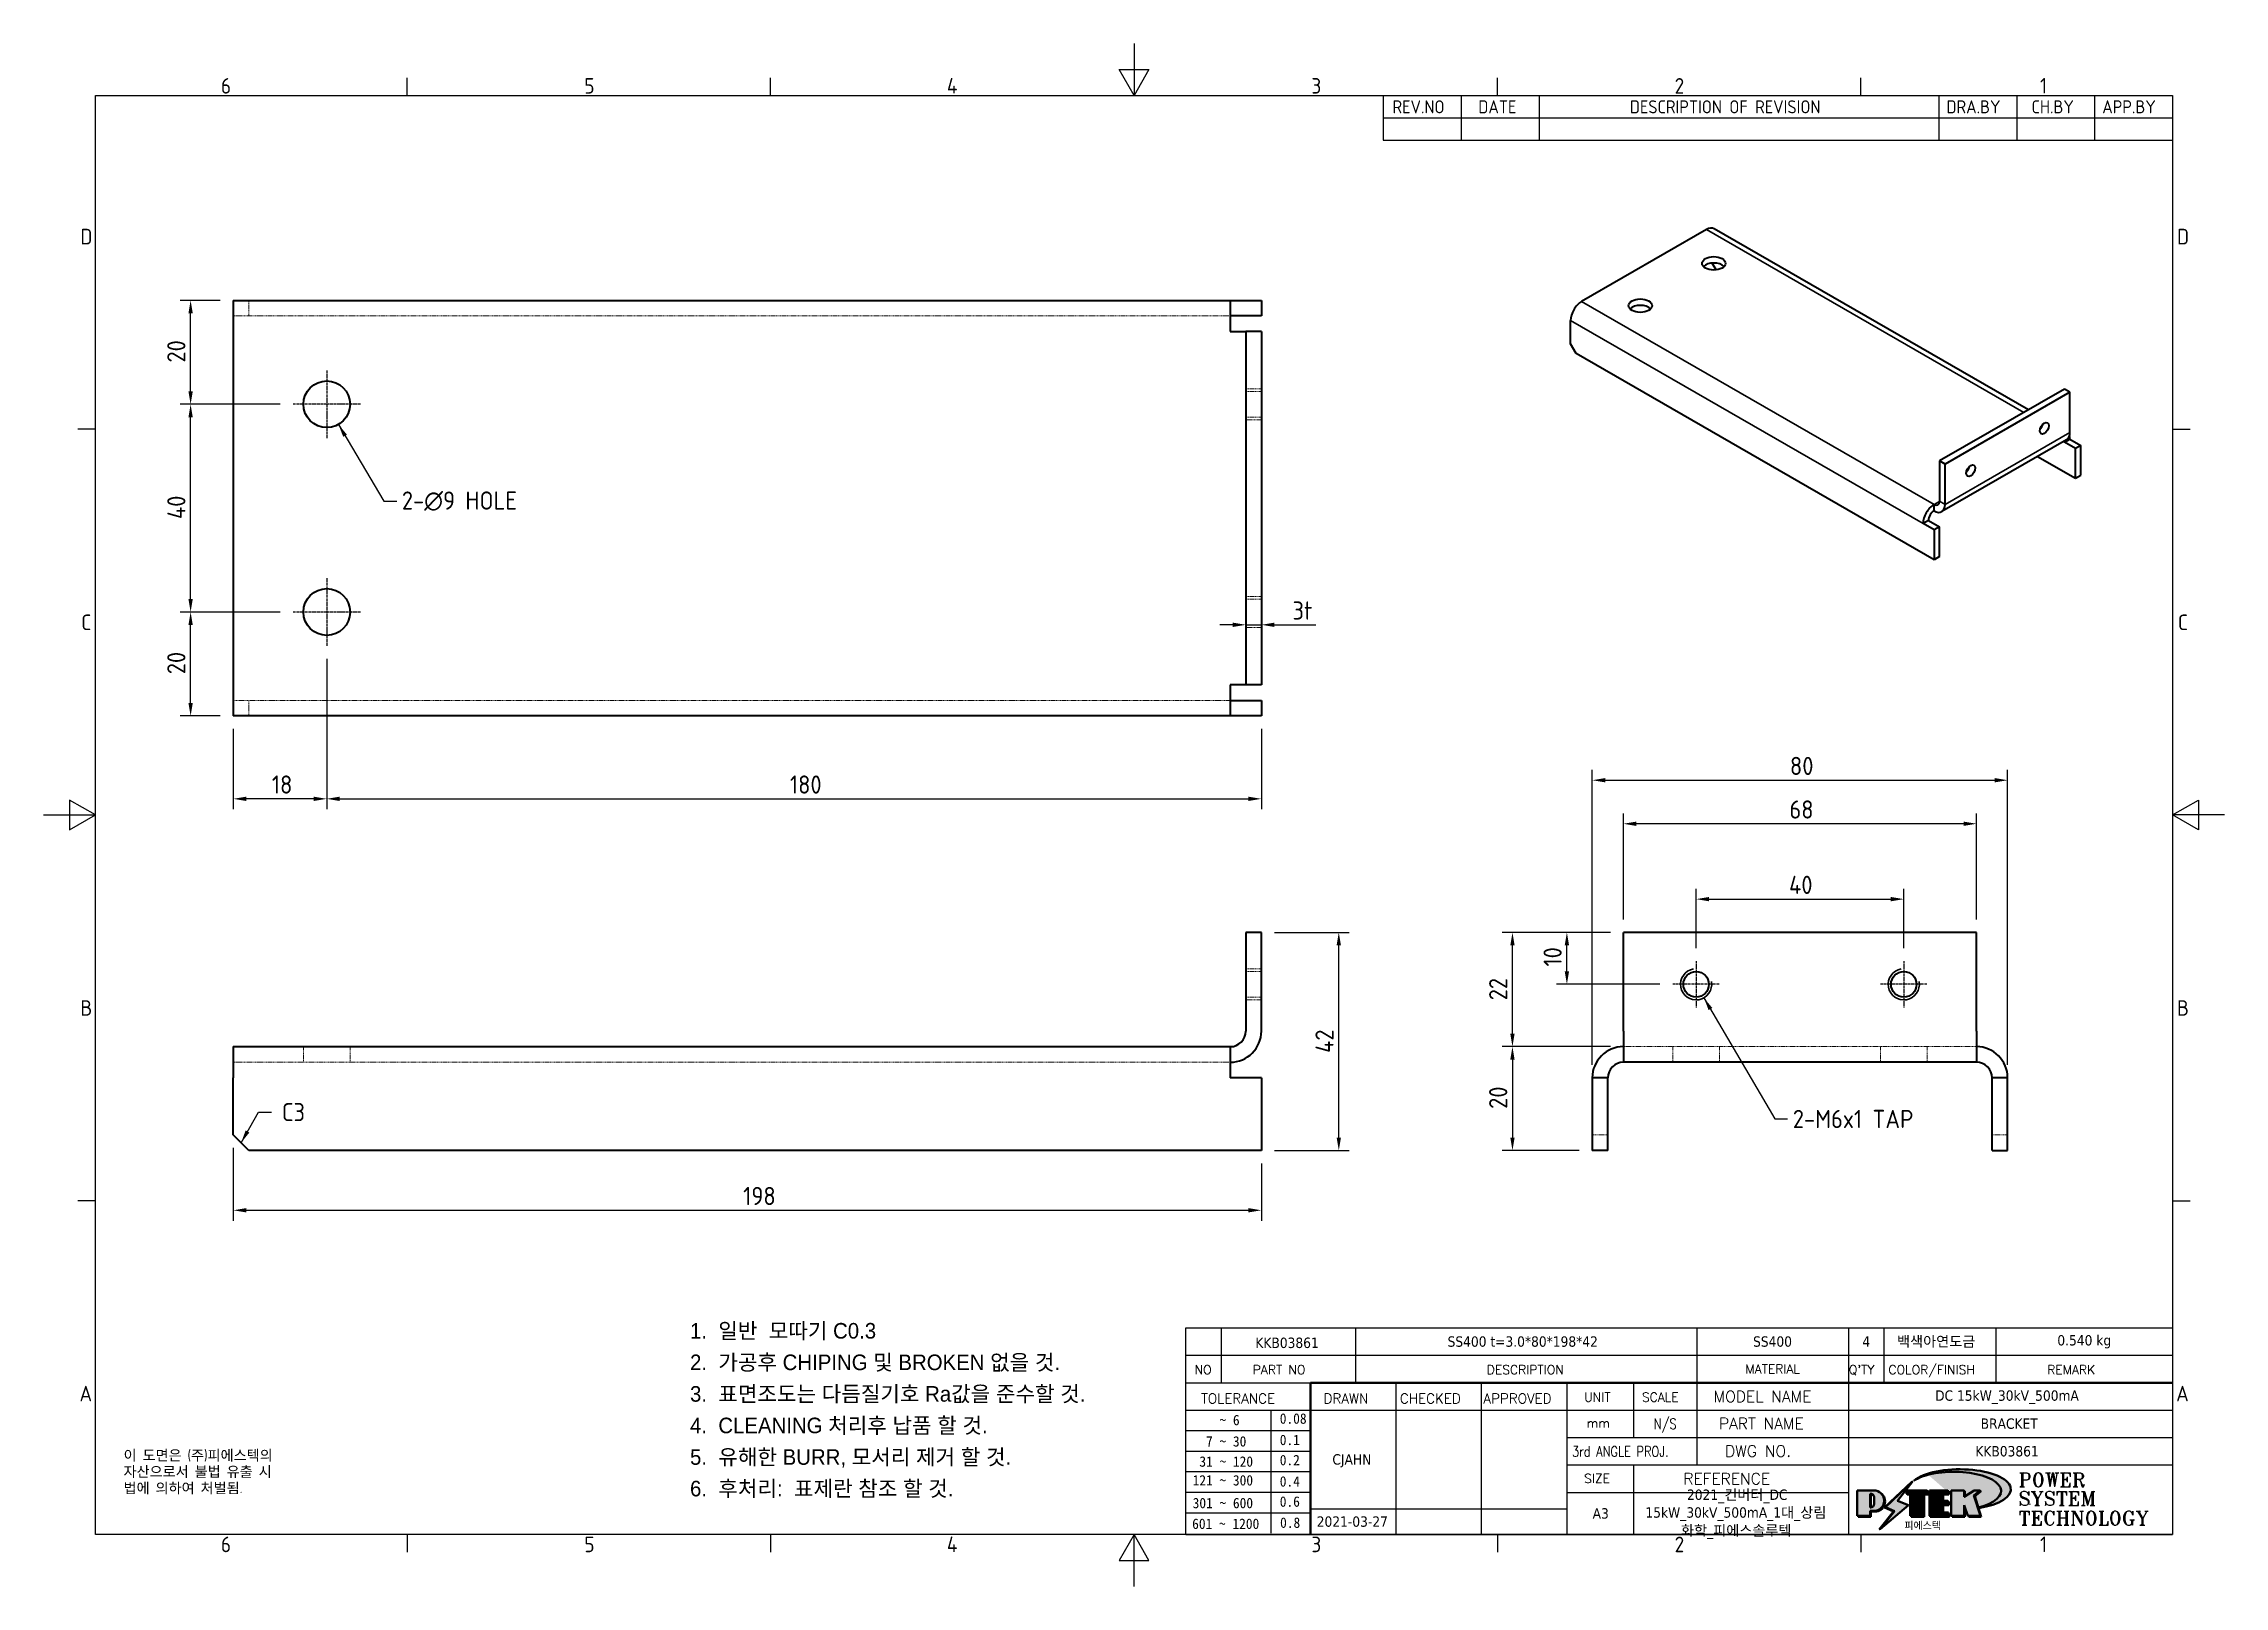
# Model space of a CAD drawing. Header units: millimetres. Extents: x 0 to 420, y 0 to 297.
import ezdxf
from ezdxf.enums import TextEntityAlignment as Align

# ---------------------------------------------------------------- set-up
doc = ezdxf.new("R2010")
doc.units = ezdxf.units.MM
doc.linetypes.add('CHAIN', pattern=[0.7087, 0.4724, -0.0591, 0.1181, -0.0591])
doc.linetypes.add('DASHED', pattern=[0.2067, 0.1654, -0.0413])
doc.layers.get('0').update_dxf_attribs({"color": 3, "lineweight": 25, "true_color": 0x00ff00})
for name, color, linetype, lineweight, true_color in [('가려진 것(ISO)', 2, 'DASHED', 18, 0xffff00), ('가시적인 것(ISO)', 3, 'Continuous', 40, 0x00ff00), ('가시적인 좁은 것(ISO)', 3, 'Continuous', 35, 0x00ff00), ('기호(ISO)', 5, 'Continuous', 25, 0x0000ff), ('제목(ISO)', 5, 'Continuous', 50, 0x0000ff), ('중심 표식(ISO)', 1, 'Continuous', 25, 0xff0000), ('치수(ISO)', 2, 'Continuous', 25, 0xffff00)]:
    doc.layers.add(name, color=color, linetype=linetype, lineweight=lineweight, true_color=true_color)
doc.layers.add('경계(ISO)', color=7, linetype='Continuous', lineweight=25)
doc.layers.add('해치(ISO)', color=7, linetype='Continuous', lineweight=18)
doc.styles.add('HAN_291', font='')
doc.styles.add('HAN_370', font='', dxfattribs={"width": 2})
doc.styles.add('ISO Proportional', font='arial.ttf')
doc.styles.add('ISO ProportionalPSTEK', font='isocp.shx')
doc.styles.add('RC_284', font='ROMANC.shx')
doc.styles.add('RC_287', font='ROMANC.shx')
doc.styles.add('RC_292', font='ROMANC.shx')
doc.styles.add('ROMANT_294', font='romant.shx')
doc.styles.add('문자 텍스트_PSTEK_POSCO', font='isocp.shx')
doc.styles.add('치수 텍스트_PSTEK_POSCO', font='isocp.shx')
doc.styles.add('텍스트 스타일198', font='tahoma.ttf')
doc.styles.add('텍스트 스타일333', font='ROMANC.shx', dxfattribs={"width": 0.800000011920929})
doc.styles.get('HAN_291').set_extended_font_data('GulimChe')
doc.styles.get('HAN_370').set_extended_font_data('GulimChe')
doc.dimstyles.new('치수_PSTEK_POSCO', dxfattribs={"dimtxt": 3.5, "dimasz": 2.5, "dimexe": 2, "dimexo": 2.5, "dimgap": 1, "dimtad": 1, "dimrnd": 1e-08, "dimdsep": 46, "dimtxsty": '치수 텍스트_PSTEK_POSCO', "dimcen": 0.09, "dimdle": 10, "dimclrd": 7, "dimclre": 7, "dimclrt": 2, "dimadec": 1, "dimazin": 2, "dimtfac": 1, "dimtmove": 0, "dimatfit": 3, "dimfxl": 1, "dimtolj": 1, "dimlwd": -1, "dimlwe": -1, "dimarcsym": 0})
doc.dimstyles.new('치수_PSTEK_POSCO$7', dxfattribs={"dimtxt": 3.5, "dimasz": 2.5, "dimexe": 2, "dimexo": 2.5, "dimgap": 1, "dimtad": 1, "dimrnd": 1e-08, "dimdsep": 46, "dimtxsty": '치수 텍스트_PSTEK_POSCO', "dimcen": 0.09, "dimdle": 10, "dimclrd": 7, "dimclre": 7, "dimclrt": 2, "dimadec": 1, "dimazin": 2, "dimtfac": 1, "dimtmove": 0, "dimatfit": 3, "dimfxl": 1, "dimtolj": 1, "dimlwd": -1, "dimlwe": -1, "dimarcsym": 0})

msp = doc.modelspace()

# ---------------------------------------------------------------- texts
at = {"layer": '기호(ISO)', "color": 2, "true_color": 0xffff00, "char_height": 3.499999940395355, "attachment_point": 4, "line_spacing_factor": 0.612500011920929, "style": '치수 텍스트_PSTEK_POSCO'}
for s, insert, width in [('{2-\\fAIGDT|b0|i0;\\H3.5000;n\\fisocp|b0|i0;\\H3.5000;9 HOLE}', (69.00317800050702, 208.9235989930533), 25.57600119113923), ('{2-M6x1 TAP}', (336.8878247576717, 89.97541019913838), 27.89658372402194)]:
    msp.add_mtext(s, dxfattribs=dict(at, insert=insert, width=width))
at = {"layer": '기호(ISO)', "color": 2, "true_color": 0xffff00, "insert": (45.88248664179025, 91.30598858285482), "char_height": 3.499999940395355, "attachment_point": 4, "style": '치수 텍스트_PSTEK_POSCO'}
msp.add_mtext('{C3}', dxfattribs=at)
at = {"layer": '기호(ISO)', "color": 7, "insert": (15.39462540488438, 26.22827243992431), "char_height": 2.000000029802322, "width": 51.24013826054251, "attachment_point": 1, "line_spacing_factor": 0.9442214369773865, "style": '문자 텍스트_PSTEK_POSCO'}
msp.add_mtext('{이 도면은 (주)피에스텍의\\P자산으로서 불법 유출 시 \\P법에 의하여 처벌됨.}', dxfattribs=at)

# ---------------------------------------------------------------- blocks, each defined once
blk = doc.blocks.new('경계 Default Border')
at = {"layer": '경계(ISO)'}
for p, q in [((70, 287.0000076293945), (70, 290.4000091552734)), ((140, 287.0000076293945), (140, 290.4000091552734)), ((280, 287.0000076293945), (280, 290.4000091552734)), ((350, 287.0000076293945), (350, 290.4000091552734)), ((10, 222.7499961853027), (6.599999666213989, 222.7499961853027)), ((410, 222.7499961853027), (413.4000015258789, 222.7499961853027)), ((10, 74.25000190734863), (6.599999666213989, 74.25000190734863)), ((410, 74.25000190734863), (413.4000015258789, 74.25000190734863)), ((70, 10), (70, 6.599999666213989)), ((140, 10), (140, 6.599999666213989)), ((280, 10), (280, 6.599999666213989)), ((350, 10), (350, 6.599999666213989))]:
    blk.add_line(p, q, dxfattribs=at)
at = {"layer": '경계(ISO)', "flags": 128}
for points in [[(210, 297.0000076293945), (210, 287.0000076293945), (207.1132469177246, 292.0000076293945), (212.8867530822754, 292.0000076293945), (210, 287.0000076293945)], [(10, 10), (10, 287.0000076293945), (410, 287.0000076293945), (410, 10), (10, 10)], [(0, 148.5000038146973), (10, 148.5000038146973), (5, 151.3867473602295), (5, 145.6132507324219), (10, 148.5000038146973)], [(420, 148.5000038146973), (410, 148.5000038146973), (415, 151.3867473602295), (415, 145.6132507324219), (410, 148.5000038146973)], [(210, 0), (210, 10), (207.1132469177246, 5), (212.8867530822754, 5), (210, 10)]]:
    blk.add_lwpolyline(points, dxfattribs=at)
at = {"layer": '경계(ISO)', "color": 2, "true_color": 0xffff00, "char_height": 3.00000011920929, "attachment_point": 7, "style": '문자 텍스트_PSTEK_POSCO'}
for s, insert in [('6', (34.14453946055966, 287.3713945155963)), ('5', (104.1445394605597, 287.3713945155963)), ('4', (173.9734701308116, 287.4)), ('3', (244.1685395229535, 287.3713945155963)), ('2', (314.127739416884, 287.3713945155963)), ('1', (384.4860661041481, 287.4)), ('D', (7.078270083685684, 258.3463944559917)), ('D', (410.878270202895, 258.3463944559917)), ('C', (7.244539400955009, 184.0963944559917)), ('C', (411.0445395201643, 184.0963944559917)), ('B', (7.078270083685684, 109.8463944559917)), ('B', (410.878270202895, 109.8463944559917)), ('A', (6.914400698149937, 35.61784856929444)), ('A', (410.7144008173592, 35.61784856929444)), ('6', (34.14453946055966, 6.57139439638704)), ('5', (104.1445394605597, 6.57139439638704)), ('4', (173.9734701308116, 6.59999988079071)), ('3', (244.1685395229535, 6.57139439638704)), ('2', (314.127739416884, 6.57139439638704)), ('1', (384.4860661041481, 6.59999988079071))]:
    blk.add_mtext(s, dxfattribs=dict(at, insert=insert))
blk = doc.blocks.new('제목 블록 PSTEK')
at = {"true_color": 0x848484}
for points in [[(317.2195697678507, 17.0593801673321), (322.0326348870767, 21.62682475217465), (322.2781991042243, 21.94392121864296), (317.0471853425802, 16.97985676345368), (318.7512090904202, 16.1899260703855), (316.0018030350395, 12.71868385740789), (316.3356552234328, 13.00206718743325), (318.9235935156908, 16.2694494742633)], [(321.9846681452406, 19.60711530335299), (321.4042753185749, 19.60711530335299), (321.4042753185749, 19.45905590879572), (321.9846681452406, 19.45905590879572)], [(324.6615819988275, 19.45905590879572), (325.4196460989604, 19.45905590879572), (325.4196460989604, 20.11051724484596), (325.2419748254881, 20.11051724484596), (325.2419748254881, 19.60711530335299), (324.4839107253602, 19.60711530335299), (324.4839107253602, 15.3430047401139), (322.1623394187076, 15.3430047401139), (322.1623394187076, 15.19494534555726), (324.6615819988275, 15.19494534555726)], [(328.2914414389548, 19.45905590879572), (329.4054050004294, 19.45905590879572), (329.4054050004294, 20.11051724484596), (329.2277337269622, 20.11051724484596), (329.2277337269622, 19.60711530335299), (328.1137701654877, 19.60711530335299), (328.1137701654877, 18.25543873810179), (328.2914414389548, 18.25543873810179)], [(328.2914414389548, 17.41554667867274), (329.4054050004294, 17.41554667867274), (329.4054050004294, 18.10737934354514), (329.2277337269622, 18.10737934354514), (329.2277337269622, 17.56360607323003), (328.1137701654877, 17.56360607323003), (328.1137701654877, 15.9944660761648), (328.2914414389548, 15.9944660761648)], [(332.5088862584528, 16.92964231796647), (332.3312149849806, 17.43186301645164), (332.3312149849806, 15.3430047401139), (330.0369607660135, 15.3430047401139), (330.0369607660135, 15.19494534555726), (332.5088862584528, 15.19494534555726)], [(332.5088862584528, 20.1105172448466), (332.3312149849806, 20.1105172448466), (332.3312149849806, 18.99741471888368), (332.5088862584528, 19.11081371413894)], [(335.6156307331414, 20.11051724484596), (335.2535118015555, 20.11051724484596), (334.2514536401189, 19.30614745124769), (335.4855464857051, 15.3430047401139), (333.1954852176545, 15.3430047401139), (333.2478643833523, 15.19494534555726), (335.6632177591723, 15.19494534555726), (334.4291249135862, 19.15808805669106)], [(329.5356972676428, 15.8464066816075), (329.3580259941756, 15.8464066816075), (329.3580259941756, 15.3430047401139), (325.8342124037171, 15.3430047401139), (325.8342124037171, 15.19494534555726), (329.5356972676428, 15.19494534555726)]]:
    blk.add_hatch(color=252, dxfattribs=at).paths.add_polyline_path(points)
at = {"true_color": 0x0000ff}
blk.add_hatch(color=5, dxfattribs=at).paths.add_polyline_path([(321.6183518841322, 17.4193704504104), (319.5281351041078, 18.24969419629727), (322.4505835294948, 22.02344462252142), (317.2195697678507, 17.0593801673321), (318.9235935156908, 16.2694494742633), (316.1741874603099, 12.79820726128571)])
at = {"true_color": 0xff0000}
h = blk.add_hatch(color=1, dxfattribs=at)
edge = h.paths.add_edge_path(flags=0)
edge.add_line((314.2242174273352, 19.60711530335299), (314.2242174273352, 17.00126995915134))
edge.add_line((314.2242174273352, 17.00126995915134), (314.3485873187598, 17.00126995915134))
edge.add_arc((314.3485873187598, 17.6527312952023), 0.6514613360509371, 270, 360)
edge.add_line((315.0000486548106, 17.6527312952023), (315.0000486548106, 18.95565396730211))
edge.add_arc((314.3485873187598, 18.95565396730212), 0.6514613360508712, 0, 90)
edge.add_line((314.3485873187598, 19.60711530335299), (314.2242174273352, 19.60711530335299))
edge = h.paths.add_edge_path()
edge.add_arc((314.9847713324306, 18.28938669179658), 1.969189947606664, 269.9999999999959, 450)
edge.add_line((314.9847713324306, 20.25857663940318), (311.7664314776902, 20.25857663940324))
edge.add_line((311.7664314776902, 20.25857663940324), (311.7664314776902, 15.3430047401139))
edge.add_line((311.7664314776902, 15.3430047401139), (314.2242174273352, 15.3430047401139))
edge.add_line((314.2242174273352, 15.3430047401139), (314.2242174273352, 16.32019674418991))
edge.add_line((314.2242174273352, 16.32019674418991), (314.9847713324307, 16.32019674418991))
at = {"true_color": 0x848484}
h = blk.add_hatch(color=252, dxfattribs=at)
edge = h.paths.add_edge_path()
edge.add_arc((314.9847713324309, 18.28938669179657), 1.969189947606666, 270, 406.8278729790604)
edge.add_arc((315.1624426058984, 18.1413272972396), 1.969189947606962, -90, 53.560984836317004, ccw=False)
edge.add_line((315.1624426058984, 16.17213734963263), (314.4018887008024, 16.17213734963263))
edge.add_line((314.4018887008024, 16.17213734963263), (314.4018887008024, 15.19494534555726))
edge.add_line((314.4018887008024, 15.19494534555726), (311.9441027511573, 15.19494534555726))
edge.add_line((311.9441027511573, 15.19494534555726), (311.9441027511573, 15.3430047401139))
edge.add_line((311.9441027511573, 15.3430047401139), (314.2242174273352, 15.3430047401139))
edge.add_line((314.2242174273352, 15.3430047401139), (314.2242174273352, 16.32019674418991))
edge.add_line((314.2242174273352, 16.32019674418991), (314.9847713324309, 16.32019674418991))
h = blk.add_hatch(color=252, dxfattribs=at)
edge = h.paths.add_edge_path()
edge.add_line((314.4018887008024, 19.45905590879572), (314.5262585922315, 19.45905590879572))
edge.add_arc((314.5262585922314, 18.80759457274939), 0.6514613360463194, 60.4189348879147, 90.00000000000318, ccw=False)
edge.add_arc((314.3485873187602, 18.95565396730057), 0.6514613360524251, 39.96992292766206, 90.00000000009999)
edge.add_line((314.3485873187591, 19.60711530335307), (314.2242174273352, 19.60711530335298))
edge.add_line((314.2242174273352, 19.60711530335299), (314.2242174273352, 17.00126995915134))
edge.add_line((314.2242174273352, 17.00126995915134), (314.3485873187591, 17.00126995915134))
edge.add_arc((314.3485873187568, 17.652731295233), 0.6514613360816299, 270.0000000002, 274.6930825552478)
edge.add_line((314.4018887008024, 17.0034541317032), (314.4018887008024, 19.45905590879572))
at = {"true_color": 0xff0000}
for points in [[(324.4839107253602, 19.60711530335299), (325.2419748254881, 19.60711530335299), (325.2419748254881, 20.25857663940324), (321.2266040451076, 20.25857663940324), (321.2266040451076, 19.60711530335299), (321.9846681452406, 19.60711530335299), (321.9846681452406, 15.3430047401139), (324.4839107253602, 15.3430047401139)], [(329.2277337269622, 20.25857663940324), (325.65654113025, 20.25857663940324), (325.65654113025, 15.3430047401139), (329.3580259941756, 15.3430047401139), (329.3580259941756, 15.9944660761648), (328.1137701654877, 15.9944660761648), (328.1137701654877, 17.56360607323003), (329.2277337269622, 17.56360607323003), (329.2277337269622, 18.25543873810179), (328.1137701654877, 18.25543873810179), (328.1137701654877, 19.60711530335299), (329.2277337269622, 19.60711530335299)], [(332.3312149849806, 20.25857663940324), (329.8592894925411, 20.25857663940324), (329.8592894925411, 15.3430047401139), (332.3312149849806, 15.3430047401139), (332.3312149849806, 17.4318630164523), (333.0701931098801, 15.3430047401139), (335.4855464857051, 15.3430047401139), (334.2514536401189, 19.30614745124769), (335.4379594596742, 20.25857663940324), (334.3071782107978, 20.25857663940324), (332.3312149849806, 18.99741471888304)]]:
    blk.add_hatch(color=1, dxfattribs=at).paths.add_polyline_path(points)
at = {"layer": '해치(ISO)', "true_color": 0x27d1fc}
h = blk.add_hatch(color=140, dxfattribs=at)
edge = h.paths.add_edge_path()
edge.add_ellipse((330.3660919371412, 20.15576403068321), major_axis=(9.100907360794343, 0), ratio=0.4069904968023172, start_angle=301.3098473703837, end_angle=507.7436900681698)
edge.add_ellipse((331.5340919371412, 20.4634168429492), major_axis=(-9.82350664112931, 0), ratio=0.3942600559756514, start_angle=111.51207141178469, end_angle=334.47025347086895, ccw=False)
edge.add_line((335.1363447531188, 16.8601935978785), (335.0955236905705, 16.99119398620872))
at = {"color": 180, "true_color": 0x3f00ff}
for p, q in [((182.475792979055, 11.79100474011392), (182.4757929790549, 51.56524660363496)), ((182.4757929790549, 51.56524660363496), (372.4757929537551, 51.56524660363496)), ((189.2651435055721, 51.56524660363496), (189.2651435055722, 41.00524660363494)), ((215.2152739891528, 41.00524660363494), (215.2152739891528, 51.56524660363496)), ((280.8758854511282, 51.56524660363496), (280.8758854511282, 41.00524660363494)), ((310.0881549537552, 51.56524660363496), (310.0881549537553, 41.00524660363494)), ((316.9044520275131, 51.56524660363496), (316.9044520275127, 41.00524660363494)), ((338.4566026226726, 51.56524660363496), (338.4566026226727, 41.00524660363494)), ((372.4757929537551, 51.56524660363496), (372.4757929537551, 11.79100474011389)), ((182.475792979055, 46.2852466036349), (372.4757929537551, 46.28524660363492)), ((182.475792979055, 41.00524660363493), (206.451475290024, 41.00524660363493)), ((222.9401812389276, 11.79100474011392), (222.9401812389276, 41.00524660363494)), ((239.4288871878316, 11.79100474011392), (239.4288871878316, 41.00524660363494)), ((255.9175931367356, 11.79100474011392), (255.9175931367356, 41.00524660363494)), ((268.6918866058747, 41.00524660363494), (268.6918866058747, 30.44524660363498)), ((280.8758854511282, 41.00524660363494), (280.8758854511282, 25.16524660363502)), ((310.088154953755, 41.00524660363494), (310.088154953755, 11.79100474011392)), ((182.475792979055, 35.72524660363497), (206.451475290024, 35.72524660363497)), ((198.8621818849491, 12.02524660363491), (198.8621818849491, 35.72524660363497)), ((206.451475290024, 35.72524660363497), (372.4757929537551, 35.72524660363497)), ((182.475792979055, 31.77524660363492), (206.451475290024, 31.77524660363492)), ((255.917593136736, 30.44524660363498), (372.4757929537552, 30.44524660363501)), ((182.475792979055, 27.82524660363487), (206.451475290024, 27.82524660363487)), ((182.475792979055, 23.87524660363505), (206.451475290024, 23.87524660363505)), ((255.9175931367359, 25.16524660363502), (372.4757929537552, 25.165246603635)), ((268.6918866058744, 25.16524660363502), (268.6918866058744, 11.79100474011392)), ((182.475792979055, 19.92524660363478), (206.451475290024, 19.92524660363478)), ((255.9175931367359, 19.88524660363481), (310.0881549537553, 19.88524660363481)), ((182.475792979055, 15.97524660363496), (206.451475290024, 15.97524660363496)), ((206.451475290024, 16.74100474011396), (255.9175931367359, 16.74100474011396)), ((182.475792979055, 11.79100474011392), (372.4757929537551, 11.79100474011389))]:
    blk.add_line(p, q, dxfattribs=at)
at = {"color": 7, "lineweight": 50}
for p, q in [((206.4514752900237, 11.79100474011392), (206.4514752900237, 41.00524660363494)), ((206.451475290024, 41.00524660363494), (372.4757929537551, 41.00524660363496))]:
    blk.add_line(p, q, dxfattribs=at)
at = {"color": 7}
for p, q in [((322.2781991042243, 21.94392121864296), (317.0471853425802, 16.97985676345368)), ((322.4505835294948, 22.02344462252142), (317.2195697678507, 17.0593801673321)), ((317.2195697678507, 17.0593801673321), (322.0326348870767, 21.62682475217465)), ((319.5281351041078, 18.24969419629727), (322.4505835294948, 22.02344462252142)), ((322.0326348870767, 21.62682475217465), (322.2781991042243, 21.94392121864296)), ((311.7664314776902, 20.25900474011391), (311.7664314776902, 15.34300474011391)), ((314.9847713324309, 20.25857663940324), (311.7664314776902, 20.25857663940324)), ((314.9847713324309, 20.25857663940324), (311.7664314776902, 20.25857663940324)), ((311.7664314776902, 20.25857663940324), (311.7664314776902, 15.3430047401139)), ((314.2242174273352, 17.00126995915134), (314.2242174273352, 19.60711530335299)), ((314.2242174273352, 19.60711530335299), (314.3485873187591, 19.60711530335299)), ((314.3485873187591, 19.60711530335299), (314.2242174273352, 19.60711530335299)), ((314.2242174273352, 19.60711530335299), (314.2242174273352, 17.00126995915134)), ((314.2242174273352, 17.00126995915134), (314.2242174273352, 19.60711530335299)), ((314.2242174273352, 19.60711530335299), (314.3485873187591, 19.60711530335299)), ((314.3485873187591, 17.00126995915134), (314.2242174273352, 17.00126995915134)), ((314.2242174273352, 17.00126995915134), (314.3485873187591, 17.00126995915134)), ((314.3485873187591, 17.00126995915134), (314.2242174273352, 17.00126995915134)), ((314.4018887008024, 19.45905590879572), (314.5262585922314, 19.45905590879572)), ((314.4018887008024, 17.0034541317032), (314.4018887008024, 19.45905590879572)), ((315.0000486548106, 18.95565396730275), (315.0000486548106, 17.65273129520161)), ((315.0000486548106, 18.95565396730275), (315.0000486548106, 17.65273129520161)), ((316.1741874603099, 12.79820726128571), (321.6183518841322, 17.4193704504104)), ((317.0471853425802, 16.97985676345368), (318.7512090904202, 16.1899260703855)), ((318.9235935156908, 16.2694494742633), (317.2195697678507, 17.0593801673321)), ((317.2195697678507, 17.0593801673321), (318.9235935156908, 16.2694494742633)), ((321.6183518841322, 17.4193704504104), (319.5281351041078, 18.24969419629727)), ((325.2419748254881, 20.25857663940324), (321.2266040451076, 20.25857663940324)), ((321.2266040451076, 20.25857663940324), (321.2266040451076, 19.60711530335299)), ((325.2419748254881, 20.25857663940324), (321.2266040451076, 20.25857663940324)), ((321.2266040451076, 20.25857663940324), (321.2266040451076, 19.60711530335299)), ((321.2266040451076, 19.60711530335299), (321.9846681452406, 19.60711530335299)), ((321.2266040451076, 19.60711530335299), (321.9846681452406, 19.60711530335299)), ((321.4042753185749, 19.60711530335299), (321.4042753185749, 19.45905590879572)), ((321.9846681452406, 19.60711530335299), (321.4042753185749, 19.60711530335299)), ((321.4042753185749, 19.45905590879572), (321.9846681452406, 19.45905590879572)), ((321.9846681452406, 19.60711530335299), (321.9846681452406, 15.3430047401139)), ((321.9846681452406, 19.45905590879572), (321.9846681452406, 19.60711530335299)), ((321.9846681452406, 19.60711530335299), (321.9846681452406, 15.3430047401139)), ((324.4839107253602, 19.60711530335299), (325.2419748254881, 19.60711530335299)), ((324.4839107253602, 15.3430047401139), (324.4839107253602, 19.60711530335299)), ((325.2419748254881, 19.60711530335299), (324.4839107253602, 19.60711530335299)), ((324.4839107253602, 19.60711530335299), (324.4839107253602, 15.3430047401139)), ((324.4839107253602, 19.60711530335299), (325.2419748254881, 19.60711530335299)), ((324.4839107253602, 15.3430047401139), (324.4839107253602, 19.60711530335299)), ((324.6615819988275, 19.45905590879572), (325.4196460989604, 19.45905590879572)), ((324.6615819988275, 15.19494534555726), (324.6615819988275, 19.45905590879572)), ((325.2419748254881, 19.60711530335299), (325.2419748254881, 20.25857663940324)), ((325.2419748254881, 19.60711530335299), (325.2419748254881, 20.25857663940324)), ((325.4196460989604, 20.11051724484596), (325.2419748254881, 20.11051724484596)), ((325.2419748254881, 20.11051724484596), (325.2419748254881, 19.60711530335299)), ((325.4196460989604, 19.45905590879572), (325.4196460989604, 20.11051724484596)), ((329.2277337269622, 20.25857663940324), (325.65654113025, 20.25857663940324)), ((325.65654113025, 20.25857663940324), (325.65654113025, 15.3430047401139)), ((325.65654113025, 20.25857663940324), (325.65654113025, 15.3430047401139)), ((329.2277337269622, 20.25857663940324), (325.65654113025, 20.25857663940324)), ((328.1137701654877, 18.25543873810179), (328.1137701654877, 19.60711530335299)), ((328.1137701654877, 19.60711530335299), (329.2277337269622, 19.60711530335299)), ((329.2277337269622, 19.60711530335299), (328.1137701654877, 19.60711530335299)), ((328.1137701654877, 19.60711530335299), (328.1137701654877, 18.25543873810179)), ((328.1137701654877, 18.25543873810179), (328.1137701654877, 19.60711530335299)), ((328.1137701654877, 19.60711530335299), (329.2277337269622, 19.60711530335299)), ((329.2277337269622, 18.25543873810179), (328.1137701654877, 18.25543873810179)), ((328.1137701654877, 18.25543873810179), (328.2914414389548, 18.25543873810179)), ((329.2277337269622, 18.25543873810179), (328.1137701654877, 18.25543873810179)), ((328.1137701654877, 17.56360607323003), (329.2277337269622, 17.56360607323003)), ((328.1137701654877, 15.9944660761648), (328.1137701654877, 17.56360607323003)), ((329.2277337269622, 17.56360607323003), (328.1137701654877, 17.56360607323003)), ((328.1137701654877, 17.56360607323003), (328.1137701654877, 15.9944660761648)), ((328.1137701654877, 17.56360607323003), (329.2277337269622, 17.56360607323003)), ((328.1137701654877, 15.9944660761648), (328.1137701654877, 17.56360607323003)), ((328.2914414389548, 18.25543873810179), (328.2914414389548, 19.45905590879572)), ((328.2914414389548, 19.45905590879572), (329.4054050004294, 19.45905590879572)), ((328.2914414389548, 15.9944660761648), (328.2914414389548, 17.41554667867274)), ((328.2914414389548, 17.41554667867274), (329.4054050004294, 17.41554667867274)), ((329.2277337269622, 19.60711530335299), (329.2277337269622, 20.25857663940324)), ((329.2277337269622, 19.60711530335299), (329.2277337269622, 20.25857663940324)), ((329.4054050004294, 20.11051724484596), (329.2277337269622, 20.11051724484596)), ((329.2277337269622, 20.11051724484596), (329.2277337269622, 19.60711530335299)), ((329.2277337269622, 17.56360607323003), (329.2277337269622, 18.25543873810179)), ((329.2277337269622, 17.56360607323003), (329.2277337269622, 18.25543873810179)), ((329.4054050004294, 18.10737934354514), (329.2277337269622, 18.10737934354514)), ((329.2277337269622, 18.10737934354514), (329.2277337269622, 17.56360607323003)), ((329.4054050004294, 19.45905590879572), (329.4054050004294, 20.11051724484596)), ((329.4054050004294, 17.41554667867274), (329.4054050004294, 18.10737934354514)), ((332.3312149849806, 20.25857663940324), (329.8592894925411, 20.25857663940324)), ((329.8592894925411, 20.25857663940324), (329.8592894925411, 15.3430047401139)), ((329.8592894925411, 20.25857663940324), (329.8592894925411, 15.3430047401139)), ((332.3312149849806, 20.25857663940324), (329.8592894925411, 20.25857663940324)), ((334.3071782107978, 20.25857663940324), (332.3312149849806, 18.99741471888304)), ((332.3312149849806, 18.99741471888304), (332.3312149849806, 20.25857663940324)), ((334.3071782107978, 20.25857663940324), (332.3312149849806, 18.99741471888304)), ((332.3312149849806, 18.99741471888304), (332.3312149849806, 20.25857663940324)), ((332.5088862584528, 20.1105172448466), (332.3312149849806, 20.1105172448466)), ((332.3312149849806, 20.1105172448466), (332.3312149849806, 18.99741471888368)), ((332.3312149849806, 18.99741471888368), (332.5088862584528, 19.11081371413894)), ((332.3312149849806, 17.4318630164523), (333.0701931098801, 15.3430047401139)), ((332.3312149849806, 15.3430047401139), (332.3312149849806, 17.4318630164523)), ((332.5088862584528, 16.92964231796647), (332.3312149849806, 17.43186301645164)), ((332.3312149849806, 17.43186301645164), (332.3312149849806, 15.3430047401139)), ((332.3312149849806, 17.4318630164523), (333.0701931098801, 15.3430047401139)), ((332.3312149849806, 15.3430047401139), (332.3312149849806, 17.4318630164523)), ((332.5088862584528, 19.11081371413894), (332.5088862584528, 20.1105172448466)), ((332.5088862584528, 15.19494534555726), (332.5088862584528, 16.92964231796647)), ((334.2514536401189, 19.30614745124769), (335.4379594596742, 20.25857663940324)), ((334.2514536401189, 19.30614745124769), (335.4379594596742, 20.25857663940324)), ((335.2535118015555, 20.11051724484596), (334.2514536401189, 19.30614745124769)), ((335.4855464857051, 15.3430047401139), (334.2514536401189, 19.30614745124769)), ((334.2514536401189, 19.30614745124769), (335.4855464857051, 15.3430047401139)), ((335.4855464857051, 15.3430047401139), (334.2514536401189, 19.30614745124769)), ((335.4379594596742, 20.25857663940324), (334.3071782107978, 20.25857663940324)), ((335.4379594596742, 20.25857663940324), (334.3071782107978, 20.25857663940324)), ((334.4291249135862, 19.15808805669104), (335.6156307331414, 20.11051724484596)), ((335.6632177591723, 15.19494534555726), (334.4291249135862, 19.15808805669104)), ((335.6156307331414, 20.11051724484596), (335.2535118015555, 20.11051724484596)), ((345.0447381189468, 17.50375595811051), (344.9867755289346, 17.689895936919)), ((311.7664314776902, 15.3430047401139), (314.2242174273352, 15.3430047401139)), ((311.7664314776902, 15.3430047401139), (314.2242174273352, 15.3430047401139)), ((314.2242174273352, 15.3430047401139), (311.9441027511573, 15.3430047401139)), ((311.9441027511573, 15.3430047401139), (311.9441027511573, 15.19494534555726)), ((311.9441027511573, 15.19494534555726), (314.4018887008024, 15.19494534555726)), ((314.2242174273352, 16.32019674418991), (314.9847713324309, 16.32019674418991)), ((314.2242174273352, 15.3430047401139), (314.2242174273352, 16.32019674418991)), ((314.9847713324309, 16.32019674418991), (314.2242174273352, 16.32019674418991)), ((314.2242174273352, 16.32019674418991), (314.2242174273352, 15.3430047401139)), ((314.2242174273352, 16.32019674418991), (314.9847713324309, 16.32019674418991)), ((314.2242174273352, 15.3430047401139), (314.2242174273352, 16.32019674418991)), ((314.4018887008024, 16.17213734963263), (315.162442605898, 16.17213734963263)), ((314.4018887008024, 15.19494534555726), (314.4018887008024, 16.17213734963263)), ((318.7512090904202, 16.1899260703855), (316.0018030350395, 12.71868385740789)), ((316.0018030350395, 12.71868385740789), (316.3356552234328, 13.00206718743325)), ((318.9235935156908, 16.2694494742633), (316.1741874603099, 12.79820726128571)), ((316.3356552234328, 13.00206718743325), (318.9235935156908, 16.2694494742633)), ((321.9846681452406, 15.3430047401139), (324.4839107253602, 15.3430047401139)), ((321.9846681452406, 15.3430047401139), (324.4839107253602, 15.3430047401139)), ((324.4839107253602, 15.3430047401139), (322.1623394187076, 15.3430047401139)), ((322.1623394187076, 15.3430047401139), (322.1623394187076, 15.19494534555726)), ((322.1623394187076, 15.19494534555726), (324.6615819988275, 15.19494534555726)), ((325.65654113025, 15.3430047401139), (329.3580259941756, 15.3430047401139)), ((325.65654113025, 15.3430047401139), (329.3580259941756, 15.3430047401139)), ((329.3580259941756, 15.3430047401139), (325.8342124037171, 15.3430047401139)), ((325.8342124037171, 15.3430047401139), (325.8342124037171, 15.19494534555726)), ((325.8342124037171, 15.19494534555726), (329.5356972676428, 15.19494534555726)), ((329.3580259941756, 15.9944660761648), (328.1137701654877, 15.9944660761648)), ((328.1137701654877, 15.9944660761648), (328.2914414389548, 15.9944660761648)), ((329.3580259941756, 15.9944660761648), (328.1137701654877, 15.9944660761648)), ((329.3580259941756, 15.3430047401139), (329.3580259941756, 15.9944660761648)), ((329.3580259941756, 15.3430047401139), (329.3580259941756, 15.9944660761648)), ((329.5356972676428, 15.8464066816075), (329.3580259941756, 15.8464066816075)), ((329.3580259941756, 15.8464066816075), (329.3580259941756, 15.3430047401139)), ((329.5356972676428, 15.19494534555726), (329.5356972676428, 15.8464066816075)), ((329.8592894925411, 15.3430047401139), (332.3312149849806, 15.3430047401139)), ((329.8592894925411, 15.3430047401139), (332.3312149849806, 15.3430047401139)), ((332.3312149849806, 15.3430047401139), (330.0369607660135, 15.3430047401139)), ((330.0369607660135, 15.3430047401139), (330.0369607660135, 15.19494534555726)), ((330.0369607660135, 15.19494534555726), (332.5088862584528, 15.19494534555726)), ((333.0701931098801, 15.3430047401139), (335.4855464857051, 15.3430047401139)), ((333.0701931098801, 15.3430047401139), (335.4855464857051, 15.3430047401139)), ((335.4855464857051, 15.3430047401139), (333.1954852176545, 15.3430047401139)), ((333.1954852176545, 15.3430047401139), (333.2478643833523, 15.19494534555726)), ((333.2478643833523, 15.19494534555726), (335.6632177591723, 15.19494534555726))]:
    blk.add_line(p, q, dxfattribs=at)
at = {"color": 5, "true_color": 0x0000ff}
for p, q in [((322.4505835294948, 22.02344462252142), (317.2195697678507, 17.0593801673321)), ((319.5281351041078, 18.24969419629727), (322.4505835294948, 22.02344462252142)), ((316.1741874603099, 12.79820726128571), (321.6183518841322, 17.4193704504104)), ((317.2195697678507, 17.0593801673321), (318.9235935156908, 16.2694494742633)), ((321.6183518841322, 17.4193704504104), (319.5281351041078, 18.24969419629727)), ((318.9235935156908, 16.2694494742633), (316.1741874603099, 12.79820726128571))]:
    blk.add_line(p, q, dxfattribs=at)
at = {"color": 1, "true_color": 0xff0000}
for p, q in [((314.9847713324309, 20.25857663940324), (311.7664314776902, 20.25857663940324)), ((311.7664314776902, 20.25857663940324), (311.7664314776902, 15.3430047401139)), ((314.2242174273352, 17.00126995915134), (314.2242174273352, 19.60711530335299)), ((314.2242174273352, 19.60711530335299), (314.3485873187591, 19.60711530335299)), ((314.3485873187591, 17.00126995915134), (314.2242174273352, 17.00126995915134)), ((315.0000486548106, 18.95565396730275), (315.0000486548106, 17.65273129520161)), ((325.2419748254881, 20.25857663940324), (321.2266040451076, 20.25857663940324)), ((321.2266040451076, 20.25857663940324), (321.2266040451076, 19.60711530335299)), ((321.2266040451076, 19.60711530335299), (321.9846681452406, 19.60711530335299)), ((321.9846681452406, 19.60711530335299), (321.9846681452406, 15.3430047401139)), ((324.4839107253602, 19.60711530335299), (325.2419748254881, 19.60711530335299)), ((324.4839107253602, 15.3430047401139), (324.4839107253602, 19.60711530335299)), ((325.2419748254881, 19.60711530335299), (325.2419748254881, 20.25857663940324)), ((329.2277337269622, 20.25857663940324), (325.65654113025, 20.25857663940324)), ((325.65654113025, 20.25857663940324), (325.65654113025, 15.3430047401139)), ((328.1137701654877, 18.25543873810179), (328.1137701654877, 19.60711530335299)), ((328.1137701654877, 19.60711530335299), (329.2277337269622, 19.60711530335299)), ((329.2277337269622, 18.25543873810179), (328.1137701654877, 18.25543873810179)), ((328.1137701654877, 17.56360607323003), (329.2277337269622, 17.56360607323003)), ((328.1137701654877, 15.9944660761648), (328.1137701654877, 17.56360607323003)), ((329.2277337269622, 19.60711530335299), (329.2277337269622, 20.25857663940324)), ((329.2277337269622, 17.56360607323003), (329.2277337269622, 18.25543873810179)), ((332.3312149849806, 20.25857663940324), (329.8592894925411, 20.25857663940324)), ((329.8592894925411, 20.25857663940324), (329.8592894925411, 15.3430047401139)), ((334.3071782107978, 20.25857663940324), (332.3312149849806, 18.99741471888304)), ((332.3312149849806, 18.99741471888304), (332.3312149849806, 20.25857663940324)), ((332.3312149849806, 17.4318630164523), (333.0701931098801, 15.3430047401139)), ((332.3312149849806, 15.3430047401139), (332.3312149849806, 17.4318630164523)), ((334.2514536401189, 19.30614745124769), (335.4379594596742, 20.25857663940324)), ((335.4855464857051, 15.3430047401139), (334.2514536401189, 19.30614745124769)), ((335.4379594596742, 20.25857663940324), (334.3071782107978, 20.25857663940324)), ((311.7664314776902, 15.3430047401139), (314.2242174273352, 15.3430047401139)), ((314.2242174273352, 16.32019674418991), (314.9847713324309, 16.32019674418991)), ((314.2242174273352, 15.3430047401139), (314.2242174273352, 16.32019674418991)), ((321.9846681452406, 15.3430047401139), (324.4839107253602, 15.3430047401139)), ((325.65654113025, 15.3430047401139), (329.3580259941756, 15.3430047401139)), ((329.3580259941756, 15.9944660761648), (328.1137701654877, 15.9944660761648)), ((329.3580259941756, 15.3430047401139), (329.3580259941756, 15.9944660761648)), ((329.8592894925411, 15.3430047401139), (332.3312149849806, 15.3430047401139)), ((333.0701931098801, 15.3430047401139), (335.4855464857051, 15.3430047401139))]:
    blk.add_line(p, q, dxfattribs=at)
at = {"color": 7}
for centre, radius, start, end in [((314.3485873187598, 18.95565396730211), 0.6514613360508712, 0, 90), ((314.3485873187602, 18.95565396730057), 0.6514613360524251, 39.96992292766117, 90), ((314.3485873187598, 18.95565396730212), 0.6514613360508712, 0, 90), ((314.3485873187597, 17.65273129520228), 0.6514613360509381, 270, 0), ((314.3485873187598, 17.6527312952023), 0.6514613360509381, 270, 0), ((314.3485873187568, 17.652731295233), 0.6514613360816299, 270, 274.6930825552478), ((314.5262585922314, 18.80759457274939), 0.6514613360463193, 60.41893488791137, 90), ((314.9847713324309, 18.28938669179658), 1.969189947606665, 270, 90), ((314.9847713324309, 18.28938669179658), 1.969189947606665, 270, 90), ((314.9847713324307, 18.2893866917965), 1.969189947606594, 270, 46.82787297909833), ((315.1624426058984, 18.1413272972396), 1.969189947606961, 270, 53.56098483636067)]:
    blk.add_arc(centre, radius, start, end, dxfattribs=at)
at = {"color": 1, "true_color": 0xff0000}
for centre, radius, start, end in [((314.3485873187598, 18.95565396730211), 0.6514613360508712, 0, 90), ((314.3485873187598, 17.6527312952023), 0.6514613360509381, 270, 0), ((314.9847713324309, 18.28938669179657), 1.969189947606665, 270, 90)]:
    blk.add_arc(centre, radius, start, end, dxfattribs=at)
at = {"layer": '제목(ISO)', "lineweight": 18}
blk.add_line((182.475792979055, 35.72500474011393), (182.475792979055, 11.79100474011392), dxfattribs=at)
at = {"layer": '제목(ISO)'}
for p, q in [((322.2781991042243, 21.94392121864296), (317.0471853425802, 16.97985676345368)), ((322.4505835294948, 22.02344462252142), (317.2195697678507, 17.0593801673321)), ((317.2195697678507, 17.0593801673321), (322.0326348870767, 21.62682475217465)), ((319.5281351041078, 18.24969419629727), (322.4505835294948, 22.02344462252142)), ((322.0326348870767, 21.62682475217465), (322.2781991042243, 21.94392121864296)), ((314.9847713324306, 20.25857663940324), (311.7664314776902, 20.25857663940324)), ((311.7664314776902, 20.25857663940324), (311.7664314776902, 15.3430047401139)), ((314.2242174273352, 17.00126995915134), (314.2242174273352, 19.60711530335299)), ((314.2242174273352, 19.60711530335299), (314.3485873187598, 19.60711530335299)), ((314.3485873187591, 19.60711530335299), (314.2242174273352, 19.60711530335299)), ((314.2242174273352, 19.60711530335299), (314.2242174273352, 17.00126995915134)), ((314.3485873187598, 17.00126995915134), (314.2242174273352, 17.00126995915134)), ((314.2242174273352, 17.00126995915134), (314.3485873187591, 17.00126995915134)), ((314.4018887008024, 19.45905590879572), (314.5262585922314, 19.45905590879572)), ((314.4018887008024, 17.0034541317032), (314.4018887008024, 19.45905590879572)), ((315.0000486548106, 18.95565396730211), (315.0000486548106, 17.6527312952023)), ((316.1741874603099, 12.79820726128571), (321.6183518841322, 17.4193704504104)), ((317.0471853425802, 16.97985676345368), (318.7512090904202, 16.1899260703855)), ((317.2195697678507, 17.0593801673321), (318.9235935156908, 16.2694494742633)), ((318.9235935156908, 16.2694494742633), (317.2195697678507, 17.0593801673321)), ((321.6183518841322, 17.4193704504104), (319.5281351041078, 18.24969419629727)), ((325.2419748254881, 20.25857663940324), (321.2266040451076, 20.25857663940324)), ((321.2266040451076, 20.25857663940324), (321.2266040451076, 19.60711530335299)), ((321.2266040451076, 19.60711530335299), (321.9846681452406, 19.60711530335299)), ((321.9846681452406, 19.60711530335299), (321.4042753185749, 19.60711530335299)), ((321.4042753185749, 19.60711530335299), (321.4042753185749, 19.45905590879572)), ((321.4042753185749, 19.45905590879572), (321.9846681452406, 19.45905590879572)), ((321.9846681452406, 19.60711530335299), (321.9846681452406, 15.3430047401139)), ((321.9846681452406, 19.45905590879572), (321.9846681452406, 19.60711530335299)), ((324.4839107253602, 19.60711530335299), (325.2419748254881, 19.60711530335299)), ((324.4839107253602, 15.3430047401139), (324.4839107253602, 19.60711530335299)), ((325.2419748254881, 19.60711530335299), (324.4839107253602, 19.60711530335299)), ((324.4839107253602, 19.60711530335299), (324.4839107253602, 15.3430047401139)), ((324.6615819988275, 19.45905590879572), (325.4196460989604, 19.45905590879572)), ((324.6615819988275, 15.19494534555726), (324.6615819988275, 19.45905590879572)), ((325.2419748254881, 19.60711530335299), (325.2419748254881, 20.25857663940324)), ((325.4196460989604, 20.11051724484596), (325.2419748254881, 20.11051724484596)), ((325.2419748254881, 20.11051724484596), (325.2419748254881, 19.60711530335299)), ((325.4196460989604, 19.45905590879572), (325.4196460989604, 20.11051724484596)), ((329.2277337269622, 20.25857663940324), (325.65654113025, 20.25857663940324)), ((325.65654113025, 20.25857663940324), (325.65654113025, 15.3430047401139)), ((328.1137701654877, 18.25543873810179), (328.1137701654877, 19.60711530335299)), ((328.1137701654877, 19.60711530335299), (329.2277337269622, 19.60711530335299)), ((329.2277337269622, 19.60711530335299), (328.1137701654877, 19.60711530335299)), ((328.1137701654877, 19.60711530335299), (328.1137701654877, 18.25543873810179)), ((329.2277337269622, 18.25543873810179), (328.1137701654877, 18.25543873810179)), ((328.1137701654877, 18.25543873810179), (328.2914414389548, 18.25543873810179)), ((328.1137701654877, 15.9944660761648), (328.1137701654877, 17.56360607323003)), ((328.1137701654877, 17.56360607323003), (329.2277337269622, 17.56360607323003)), ((329.2277337269622, 17.56360607323003), (328.1137701654877, 17.56360607323003)), ((328.1137701654877, 17.56360607323003), (328.1137701654877, 15.9944660761648)), ((328.2914414389548, 19.45905590879572), (329.4054050004294, 19.45905590879572)), ((328.2914414389548, 18.25543873810179), (328.2914414389548, 19.45905590879572)), ((328.2914414389548, 17.41554667867274), (329.4054050004294, 17.41554667867274)), ((328.2914414389548, 15.9944660761648), (328.2914414389548, 17.41554667867274)), ((329.2277337269622, 19.60711530335299), (329.2277337269622, 20.25857663940324)), ((329.4054050004294, 20.11051724484596), (329.2277337269622, 20.11051724484596)), ((329.2277337269622, 20.11051724484596), (329.2277337269622, 19.60711530335299)), ((329.2277337269622, 17.56360607323003), (329.2277337269622, 18.25543873810179)), ((329.4054050004294, 18.10737934354514), (329.2277337269622, 18.10737934354514)), ((329.2277337269622, 18.10737934354514), (329.2277337269622, 17.56360607323003)), ((329.4054050004294, 19.45905590879572), (329.4054050004294, 20.11051724484596)), ((329.4054050004294, 17.41554667867274), (329.4054050004294, 18.10737934354514)), ((332.3312149849806, 20.25857663940324), (329.8592894925411, 20.25857663940324)), ((329.8592894925411, 20.25857663940324), (329.8592894925411, 15.3430047401139)), ((334.3071782107978, 20.25857663940324), (332.3312149849806, 18.99741471888304)), ((332.3312149849806, 18.99741471888304), (332.3312149849806, 20.25857663940324)), ((332.5088862584528, 20.1105172448466), (332.3312149849806, 20.1105172448466)), ((332.3312149849806, 20.1105172448466), (332.3312149849806, 18.99741471888368)), ((332.3312149849806, 18.99741471888368), (332.5088862584528, 19.11081371413894)), ((332.3312149849806, 15.3430047401139), (332.3312149849806, 17.4318630164523)), ((332.3312149849806, 17.4318630164523), (333.0701931098801, 15.3430047401139)), ((332.5088862584528, 16.92964231796647), (332.3312149849806, 17.43186301645164)), ((332.3312149849806, 17.43186301645164), (332.3312149849806, 15.3430047401139)), ((332.5088862584528, 19.11081371413894), (332.5088862584528, 20.1105172448466)), ((332.5088862584528, 15.19494534555726), (332.5088862584528, 16.92964231796647)), ((334.2514536401189, 19.30614745124769), (335.4379594596742, 20.25857663940324)), ((335.2535118015555, 20.11051724484596), (334.2514536401189, 19.30614745124769)), ((335.4855464857051, 15.3430047401139), (334.2514536401189, 19.30614745124769)), ((334.2514536401189, 19.30614745124769), (335.4855464857051, 15.3430047401139)), ((335.4379594596742, 20.25857663940324), (334.3071782107978, 20.25857663940324)), ((334.4291249135862, 19.15808805669106), (335.6156307331414, 20.11051724484596)), ((335.6632177591723, 15.19494534555726), (334.4291249135862, 19.15808805669106)), ((335.6156307331414, 20.11051724484596), (335.2535118015555, 20.11051724484596)), ((311.7664314776902, 15.3430047401139), (314.2242174273352, 15.3430047401139)), ((314.2242174273352, 15.3430047401139), (311.9441027511573, 15.3430047401139)), ((311.9441027511573, 15.3430047401139), (311.9441027511573, 15.19494534555726)), ((311.9441027511573, 15.19494534555726), (314.4018887008024, 15.19494534555726)), ((314.2242174273352, 15.3430047401139), (314.2242174273352, 16.32019674418991)), ((314.2242174273352, 16.32019674418991), (314.9847713324307, 16.32019674418991)), ((314.9847713324309, 16.32019674418991), (314.2242174273352, 16.32019674418991)), ((314.2242174273352, 16.32019674418991), (314.2242174273352, 15.3430047401139)), ((314.4018887008024, 15.19494534555726), (314.4018887008024, 16.17213734963263)), ((314.4018887008024, 16.17213734963263), (315.1624426058984, 16.17213734963263)), ((318.7512090904202, 16.1899260703855), (316.0018030350395, 12.71868385740789)), ((316.0018030350395, 12.71868385740789), (316.3356552234328, 13.00206718743325)), ((318.9235935156908, 16.2694494742633), (316.1741874603099, 12.79820726128571)), ((316.3356552234328, 13.00206718743325), (318.9235935156908, 16.2694494742633)), ((321.9846681452406, 15.3430047401139), (324.4839107253602, 15.3430047401139)), ((324.4839107253602, 15.3430047401139), (322.1623394187076, 15.3430047401139)), ((322.1623394187076, 15.3430047401139), (322.1623394187076, 15.19494534555726)), ((322.1623394187076, 15.19494534555726), (324.6615819988275, 15.19494534555726)), ((325.65654113025, 15.3430047401139), (329.3580259941756, 15.3430047401139)), ((329.3580259941756, 15.3430047401139), (325.8342124037171, 15.3430047401139)), ((325.8342124037171, 15.3430047401139), (325.8342124037171, 15.19494534555726)), ((325.8342124037171, 15.19494534555726), (329.5356972676428, 15.19494534555726)), ((329.3580259941756, 15.9944660761648), (328.1137701654877, 15.9944660761648)), ((328.1137701654877, 15.9944660761648), (328.2914414389548, 15.9944660761648)), ((329.3580259941756, 15.3430047401139), (329.3580259941756, 15.9944660761648)), ((329.5356972676428, 15.8464066816075), (329.3580259941756, 15.8464066816075)), ((329.3580259941756, 15.8464066816075), (329.3580259941756, 15.3430047401139)), ((329.5356972676428, 15.19494534555726), (329.5356972676428, 15.8464066816075)), ((329.8592894925411, 15.3430047401139), (332.3312149849806, 15.3430047401139)), ((332.3312149849806, 15.3430047401139), (330.0369607660135, 15.3430047401139)), ((330.0369607660135, 15.3430047401139), (330.0369607660135, 15.19494534555726)), ((330.0369607660135, 15.19494534555726), (332.5088862584528, 15.19494534555726)), ((333.0701931098801, 15.3430047401139), (335.4855464857051, 15.3430047401139)), ((335.4855464857051, 15.3430047401139), (333.1954852176545, 15.3430047401139)), ((333.1954852176545, 15.3430047401139), (333.2478643833523, 15.19494534555726)), ((333.2478643833523, 15.19494534555726), (335.6632177591723, 15.19494534555726))]:
    blk.add_line(p, q, dxfattribs=at)
at = {"layer": '제목(ISO)', "color": 4, "true_color": 0x00ffff}
blk.add_line((335.1363447531188, 16.8601935978785), (335.0955236905705, 16.99119398620872), dxfattribs=at)
at = {"layer": '제목(ISO)'}
for centre, radius, start, end in [((314.3485873187598, 18.95565396730212), 0.6514613360508712, 0, 90), ((314.3485873187602, 18.95565396730057), 0.6514613360524251, 39.96992292766117, 90), ((314.3485873187598, 17.6527312952023), 0.6514613360509371, 270, 0), ((314.3485873187568, 17.652731295233), 0.6514613360816299, 270, 274.6930825552478), ((314.5262585922314, 18.80759457274939), 0.6514613360463193, 60.41893488791137, 90), ((314.9847713324306, 18.28938669179658), 1.969189947606664, 46.82787297909431, 90), ((314.9847713324307, 18.2893866917965), 1.969189947606594, 270, 46.82787297909833), ((314.9847713324309, 18.28938669179657), 1.969189947606666, 270, 46.8278729790603), ((315.1624426058984, 18.1413272972396), 1.969189947606962, 270, 53.56098483631701)]:
    blk.add_arc(centre, radius, start, end, dxfattribs=at)
at = {"layer": '제목(ISO)', "color": 4, "true_color": 0x00ffff}
for centre, major_axis, ratio, start_param, end_param in [((331.5340919371412, 20.4634168429492), (9.82350664112931, 0), 0.3942600559756514, 5.087845455444478, 8.97919982663645), ((330.3660919371412, 20.15576403068321), (9.100907360794343, 0), 0.4069904968023172, 5.258848905294775, 8.861799147915196)]:
    blk.add_ellipse(centre, major_axis=major_axis, ratio=ratio, start_param=start_param, end_param=end_param, dxfattribs=at)
at = {"color": 2, "true_color": 0xffff00}
for s, height, style, p in [('NO', 1.742399930953979, 'RC_284', (184.135398793432, 42.62317362549192)), ('PART NO', 1.742399930953979, 'RC_284', (195.3359407378685, 42.62317362549192)), ('DESCRIPTION', 1.742399930953979, 'RC_284', (240.4025565652523, 42.62317362549192)), ("Q'TY", 1.742399930953979, 'RC_284', (310.1440786515383, 42.62317362549192)), ('COLOR/FINISH', 1.742399930953979, 'RC_284', (317.7725341324144, 42.62317362549192)), ('REMARK', 1.742399930953979, 'RC_284', (348.346649953877, 42.62317362549192)), (' TOLERANCE', 1.899999976158142, 'RC_287', (184.0872874387979, 37.00893196870329)), ('DRAWN', 1.899999976158142, 'RC_287', (208.9766620976279, 37.00893196870329)), ('CHECKED', 1.899999976158142, 'RC_287', (223.6856844514997, 37.00893196870329)), ('APPROVED', 1.899999976158142, 'RC_287', (239.7795453577791, 37.00893196870329)), ('UNIT', 1.742399930953979, 'RC_284', (259.1652673287452, 37.34317362549218)), ('SCALE', 1.742399930953979, 'RC_284', (270.2934779252897, 37.34317362549218)), ('MODEL NAME', 2.178000062704086, 'RC_292', (284.096330289083, 37.25462520371384)), ('    ~ 6', 2.000000029802322, 'HAN_291', (183.7721304966814, 32.8176515608431)), ('0.08', 2.000000029802322, 'HAN_291', (200.5467345600617, 33.09873600004101)), ('PART NAME', 2.178000062704086, 'RC_292', (285.1416959765849, 32.03045329421792)), ('  7 ~ 30', 2.000000029802322, 'HAN_291', (183.7721304966814, 28.70538114822415)), ('0.1', 2.000000029802322, 'HAN_291', (200.5467345600617, 28.98646558742206)), ('mm', 1.742399930953979, 'RC_284', (259.6505418159997, 32.3543089683787)), (' 31 ~ 120', 2.000000029802322, 'HAN_291', (183.7721304966814, 24.82628181916237)), ('0.2', 2.000000029802322, 'HAN_291', (200.5467345600617, 25.10736625836028)), (' DWG NO.', 2.178000062704086, 'RC_292', (284.8124284083233, 26.75045329421772)), ('121 ~ 300', 2.000000029802322, 'HAN_291', (183.7721304966814, 21.21401206133254)), ('0.4', 2.000000029802322, 'HAN_291', (200.5467345600617, 20.99509650053045)), ('SIZE', 1.742399930953979, 'RC_284', (259.1652673287452, 21.69497768947366)), ('REFERENCE', 2.178000062704086, 'RC_292', (278.2741065029841, 21.43214925458022)), ('301 ~ 600', 2.000000029802322, 'HAN_291', (183.7721304966814, 16.83491273227077)), ('0.6', 2.000000029802322, 'HAN_291', (200.5467345600617, 17.11599717146868)), ('601 ~ 1200', 2.000000029802322, 'HAN_291', (183.6802025156883, 12.84759660881125)), ('0.8', 2.000000029802322, 'HAN_291', (200.6097246063884, 13.05732192299702))]:
    blk.add_text(s, height=height, dxfattribs=dict(at, style=style)).set_placement(p)
at = {"color": 2, "true_color": 0xffff00, "style": 'RC_284'}
blk.add_text('MATERIAL', height=1.742399930953979, dxfattribs=at).set_placement((295.4820202024417, 43.64524660363492), align=Align.MIDDLE_CENTER)
at = {"color": 7, "style": '텍스트 스타일333', "width": 0.7999999523162842}
blk.add_text('N/S', height=2.000000029802322, dxfattribs=at).set_placement((274.7838860285014, 33.08524660363496), align=Align.MIDDLE_CENTER)
at = {"color": 2, "true_color": 0xffff00, "style": '텍스트 스타일333', "width": 0.7999999523162842}
blk.add_text('3rd ANGLE PROJ.', height=2.000000029802322, dxfattribs=at).set_placement((256.8430306642954, 26.76148381654429))
at = {"color": 7, "style": 'ROMANT_294'}
for s, p in [('POWER', (342.82727231297, 20.97115304607566)), ('SYSTEM', (342.82727231297, 17.3284636719184)), ('TECHNOLOGY', (342.82727231297, 13.57194088644453))]:
    blk.add_text(s, height=2.700000107288361, dxfattribs=at).set_placement(p)
at = {"color": 7, "insert": (320.8519732224835, 14.21236326823155), "char_height": 1.400000005960464, "attachment_point": 1, "line_spacing_factor": 0.3319999873638153, "style": 'HAN_370'}
blk.add_mtext('\\fHY견고딕|b0|i0;\\H1.4000;피에스텍', dxfattribs=at)
at = {"layer": '제목(ISO)', "color": 7, "style": '텍스트 스타일198'}
for tag, p in [('질량\\P3;_001', (350.3046145979153, 48.1643332325385)), ('부품_번호_001', (195.8461147530121, 47.68004260673702)), ('설명_001', (232.8657398162626, 47.92245856837096)), ('재질_001', (291.700959055687, 47.92591818687281)), ("3._Q'TY_001", (312.7528515031639, 47.92524658873381)), ('4._COLOR_001', (319.4395155511755, 47.94788311323986)), ('1._MODEL_NAME_001', (326.7684841840689, 37.52172745615292)), ('제목_001', (335.5349605824892, 32.12134217035067)), ('설계자_001', (210.6823963971569, 25.23312566343435)), ('부품_번호_001', (334.505355006244, 26.8052465951949)), ('시트_크기_001', (260.807090429518, 14.83812566343425)), ('프로젝트_002', (270.968857657947, 15.01430360086118)), ('프로젝트_001', (278.9744245225954, 18.43818283951269)), ('작성_날짜_001', (207.6662781715662, 13.26600473167383)), ('프로젝트_003', (277.8268382229195, 11.55047762554502))]:
    blk.add_attdef(tag, p, '', height=2.000000029802322, dxfattribs=at)
for tag, p in [('점검자', (231.1845342133799, 26.23312567187446)), ('엔지니어링_승인자', (247.673240162284, 26.23312567187446)), ('점검_날짜', (231.1845342133799, 14.26600474011394)), ('엔지니어링_승인_날짜', (247.6732401622839, 14.26600474011394))]:
    blk.add_attdef(tag, text='', height=2.000000029802322, dxfattribs=at).set_placement(p, align=Align.MIDDLE_CENTER)
blk = doc.blocks.new('리비전 내역')
at = {"layer": '기호(ISO)'}
for p, q in [((258, 287.0000076293945), (410, 287.0000076293945)), ((258, 287.0000076293945), (258, 282.7200076293945)), ((273, 287.0000076293945), (273, 282.7200076293945)), ((288, 287.0000076293945), (288, 282.7200076293945)), ((365, 287.0000076293945), (365, 282.7200076293945)), ((380, 287.0000076293945), (380, 282.7200076293945)), ((395, 287.0000076293945), (395, 282.7200076293945)), ((410, 287.0000076293945), (410, 282.7200076293945)), ((258, 282.7200076293945), (410, 282.7200076293945)), ((258, 282.7200076293945), (258, 278.4400076293945)), ((273, 282.7200076293945), (273, 278.4400076293945)), ((288, 282.7200076293945), (288, 278.4400076293945)), ((365, 282.7200076293945), (365, 278.4400076293945)), ((380, 282.7200076293945), (380, 278.4400076293945)), ((395, 282.7200076293945), (395, 278.4400076293945)), ((410, 282.7200076293945), (410, 278.4400076293945)), ((258, 278.4400076293945), (410, 278.4400076293945))]:
    blk.add_line(p, q, dxfattribs=at)
at = {"layer": '기호(ISO)', "color": 2, "true_color": 0xffff00, "char_height": 2.5, "attachment_point": 7, "style": 'ISO ProportionalPSTEK'}
for s, insert in [('REV.NO', (259.7871163682308, 283.5831900503393)), ('DATE', (276.3142317728366, 283.5831900503393)), ('DESCRIPTION OF REVISION', (305.5070204333629, 283.5831900503393)), ('DRA.BY', (366.4757339553204, 283.5831900503393)), ('CH.BY', (382.8642915086117, 283.5831900503393)), ('APP.BY', (396.4777339604404, 283.5831900503393))]:
    blk.add_mtext(s, dxfattribs=dict(at, insert=insert))
blk = doc.blocks.new('*D23')
at = {"layer": 'Defpoints', "color": 0, "transparency": 16777216}
for p in [(36.53445364751866, 86.90164597581432), (234.5344536475187, 83.90164597581425), (234.5344536475187, 72.40164597581433)]:
    blk.add_point(p, dxfattribs=at)
at = {"layer": '치수(ISO)', "color": 7, "transparency": 16777216}
for p, q in [((36.53445364751866, 84.40164597581432), (36.53445364751866, 70.40164597581433)), ((234.5344536475187, 81.40164597581425), (234.5344536475187, 70.40164597581433)), ((39.03445364751866, 72.40164597581433), (232.0344536475187, 72.40164597581433))]:
    blk.add_line(p, q, dxfattribs=at)
for points in [[(39.03445364751866, 72.818312642481), (39.03445364751866, 71.98497930914766), (36.53445364751866, 72.40164597581433)], [(232.0344536475187, 72.818312642481), (232.0344536475187, 71.98497930914766), (234.5344536475187, 72.40164597581433)]]:
    blk.add_solid(points, dxfattribs=at)
at = {"layer": '치수(ISO)', "color": 2, "transparency": 16777216, "insert": (134.7283385691537, 75.15164597581433), "char_height": 3.5, "attachment_point": 4, "style": '치수 텍스트_PSTEK_POSCO'}
blk.add_mtext('\\A1;198', dxfattribs=at)
blk = doc.blocks.new('*D24')
at = {"layer": 'Defpoints', "color": 0, "transparency": 16777216}
for p in [(234.5344536475188, 125.9016459758143), (249.4407760498524, 125.9016459758143), (234.5344536475187, 83.90164597581423)]:
    blk.add_point(p, dxfattribs=at)
at = {"layer": '치수(ISO)', "color": 7, "transparency": 16777216}
for p, q in [((237.0344536475188, 125.9016459758143), (251.4407760498524, 125.9016459758143)), ((249.4407760498524, 86.40164597581423), (249.4407760498524, 123.4016459758143)), ((237.0344536475187, 83.90164597581423), (251.4407760498524, 83.90164597581423))]:
    blk.add_line(p, q, dxfattribs=at)
for points in [[(249.0241093831858, 123.4016459758143), (249.8574427165191, 123.4016459758143), (249.4407760498524, 125.9016459758143)], [(249.0241093831858, 86.40164597581423), (249.8574427165191, 86.40164597581423), (249.4407760498524, 83.90164597581423)]]:
    blk.add_solid(points, dxfattribs=at)
at = {"layer": '치수(ISO)', "color": 2, "transparency": 16777216, "insert": (246.6904315616634, 102.6965426293576), "char_height": 3.5, "attachment_point": 4, "rotation": 90, "style": '치수 텍스트_PSTEK_POSCO'}
blk.add_mtext('\\A1;42', dxfattribs=at)
blk = doc.blocks.new('*D25')
at = {"layer": 'Defpoints', "color": 0, "transparency": 16777216}
for p in [(54.53445364755132, 181.0734164917889), (234.5344536475513, 167.5734164917871), (234.5344536475513, 151.6109776973267)]:
    blk.add_point(p, dxfattribs=at)
at = {"layer": '치수(ISO)', "color": 7, "transparency": 16777216}
for p, q in [((54.53445364755132, 178.5734164917889), (54.53445364755132, 149.6109776973267)), ((234.5344536475513, 165.0734164917871), (234.5344536475513, 149.6109776973267)), ((57.03445364755132, 151.6109776973267), (232.0344536475513, 151.6109776973267))]:
    blk.add_line(p, q, dxfattribs=at)
for points in [[(57.03445364755132, 152.0276443639933), (57.03445364755132, 151.19431103066), (54.53445364755132, 151.6109776973267)], [(232.0344536475513, 152.0276443639933), (232.0344536475513, 151.19431103066), (234.5344536475513, 151.6109776973267)]]:
    blk.add_solid(points, dxfattribs=at)
at = {"layer": '치수(ISO)', "color": 2, "transparency": 16777216, "insert": (143.7330756947954, 154.3609776973267), "char_height": 3.5, "attachment_point": 4, "style": '치수 텍스트_PSTEK_POSCO'}
blk.add_mtext('\\A1;180', dxfattribs=at)
blk = doc.blocks.new('*D26')
at = {"layer": 'Defpoints', "color": 0, "transparency": 16777216}
for p in [(54.53445364755132, 181.0734164917889), (36.53445364755127, 167.573416491787), (36.53445364755127, 151.6109776973267)]:
    blk.add_point(p, dxfattribs=at)
at = {"layer": '치수(ISO)', "color": 7, "transparency": 16777216}
for p, q in [((54.53445364755132, 178.5734164917889), (54.53445364755132, 149.6109776973267)), ((36.53445364755127, 165.073416491787), (36.53445364755127, 149.6109776973267)), ((52.03445364755132, 151.6109776973267), (39.03445364755127, 151.6109776973267))]:
    blk.add_line(p, q, dxfattribs=at)
for points in [[(39.03445364755127, 152.0276443639933), (39.03445364755127, 151.19431103066), (36.53445364755127, 151.6109776973267)], [(52.03445364755132, 152.0276443639933), (52.03445364755132, 151.19431103066), (54.53445364755132, 151.6109776973267)]]:
    blk.add_solid(points, dxfattribs=at)
at = {"layer": '치수(ISO)', "color": 2, "transparency": 16777216, "insert": (43.9594536475513, 154.3609776973267), "char_height": 3.5, "attachment_point": 4, "style": '치수 텍스트_PSTEK_POSCO'}
blk.add_mtext('\\A1;18', dxfattribs=at)
blk = doc.blocks.new('*D27')
at = {"layer": 'Defpoints', "color": 0, "transparency": 16777216}
for p in [(28.31055339832168, 187.5734164917889), (48.03445364755131, 187.5734164917889), (36.53445364755127, 167.573416491787)]:
    blk.add_point(p, dxfattribs=at)
at = {"layer": '치수(ISO)', "color": 7, "transparency": 16777216}
for p, q in [((45.53445364755131, 187.5734164917889), (26.31055339832168, 187.5734164917889)), ((28.31055339832168, 170.073416491787), (28.31055339832168, 185.0734164917889)), ((34.03445364755127, 167.573416491787), (26.31055339832168, 167.573416491787))]:
    blk.add_line(p, q, dxfattribs=at)
for points in [[(27.89388673165502, 185.0734164917889), (28.72722006498835, 185.0734164917889), (28.31055339832168, 187.5734164917889)], [(27.89388673165501, 170.073416491787), (28.72722006498835, 170.073416491787), (28.31055339832168, 167.573416491787)]]:
    blk.add_solid(points, dxfattribs=at)
at = {"layer": '치수(ISO)', "color": 2, "transparency": 16777216, "insert": (25.56020891013268, 175.6025995626541), "char_height": 3.5, "attachment_point": 4, "rotation": 90, "style": '치수 텍스트_PSTEK_POSCO'}
blk.add_mtext('\\A1;20', dxfattribs=at)
blk = doc.blocks.new('*D28')
at = {"layer": 'Defpoints', "color": 0, "transparency": 16777216}
for p in [(28.31055339832171, 227.5734164917889), (48.03445364755131, 227.5734164917889), (48.03445364755131, 187.5734164917889)]:
    blk.add_point(p, dxfattribs=at)
at = {"layer": '치수(ISO)', "color": 7, "transparency": 16777216}
for p, q in [((45.53445364755131, 227.5734164917889), (26.31055339832171, 227.5734164917889)), ((28.3105533983217, 190.0734164917889), (28.31055339832171, 225.0734164917889)), ((45.53445364755131, 187.5734164917889), (26.3105533983217, 187.5734164917889))]:
    blk.add_line(p, q, dxfattribs=at)
for points in [[(27.89388673165504, 225.0734164917889), (28.72722006498837, 225.0734164917889), (28.31055339832171, 227.5734164917889)], [(27.89388673165503, 190.0734164917889), (28.72722006498837, 190.0734164917889), (28.3105533983217, 187.5734164917889)]]:
    blk.add_solid(points, dxfattribs=at)
at = {"layer": '치수(ISO)', "color": 2, "transparency": 16777216, "insert": (25.56055339832167, 205.472038539033), "char_height": 3.5, "attachment_point": 4, "rotation": 90, "style": '치수 텍스트_PSTEK_POSCO'}
blk.add_mtext('\\A1;40', dxfattribs=at)
blk = doc.blocks.new('*D29')
at = {"layer": 'Defpoints', "color": 0, "transparency": 16777216}
for p in [(28.31055339832171, 247.5734164917871), (36.53445364755129, 247.5734164917871), (48.03445364755131, 227.5734164917889)]:
    blk.add_point(p, dxfattribs=at)
at = {"layer": '치수(ISO)', "color": 7, "transparency": 16777216}
for p, q in [((34.03445364755129, 247.5734164917871), (26.31055339832171, 247.5734164917871)), ((28.31055339832171, 230.0734164917889), (28.31055339832171, 245.0734164917871)), ((45.53445364755131, 227.5734164917889), (26.31055339832171, 227.5734164917889))]:
    blk.add_line(p, q, dxfattribs=at)
for points in [[(27.89388673165504, 245.0734164917871), (28.72722006498838, 245.0734164917871), (28.31055339832171, 247.5734164917871)], [(27.89388673165504, 230.0734164917889), (28.72722006498837, 230.0734164917889), (28.31055339832171, 227.5734164917889)]]:
    blk.add_solid(points, dxfattribs=at)
at = {"layer": '치수(ISO)', "color": 2, "transparency": 16777216, "insert": (25.56020891013269, 235.6025995626541), "char_height": 3.5, "attachment_point": 4, "rotation": 90, "style": '치수 텍스트_PSTEK_POSCO'}
blk.add_mtext('\\A1;20', dxfattribs=at)
blk = doc.blocks.new('*D30')
at = {"layer": 'Defpoints', "color": 0, "transparency": 16777216}
for p in [(231.5344536475513, 185.1149164917924), (231.5344536475513, 180.4567462442667), (234.5344536475513, 180.4567462442667)]:
    blk.add_point(p, dxfattribs=at)
at = {"layer": '치수(ISO)', "color": 7, "transparency": 16777216}
for p, q in [((229.0344536475513, 185.1149164917924), (226.5344536475513, 185.1149164917924)), ((231.5344536475513, 185.1149164917924), (234.5344536475513, 185.1149164917924)), ((237.0344536475513, 185.1149164917924), (245.0344536475513, 185.1149164917924))]:
    blk.add_line(p, q, dxfattribs=at)
for points in [[(229.0344536475513, 185.5315831584591), (229.0344536475513, 184.6982498251258), (231.5344536475513, 185.1149164917924)], [(237.0344536475513, 185.5315831584591), (237.0344536475513, 184.6982498251258), (234.5344536475513, 185.1149164917924)]]:
    blk.add_solid(points, dxfattribs=at)
at = {"layer": '치수(ISO)', "color": 2, "transparency": 16777216, "insert": (240.5344536475513, 187.8649164917924), "char_height": 3.5, "attachment_point": 4, "style": '치수 텍스트_PSTEK_POSCO'}
blk.add_mtext('\\A1;3t', dxfattribs=at)
blk = doc.blocks.new('*D31')
at = {"layer": 'Defpoints', "color": 0, "transparency": 16777216}
for p in [(304.2585017175082, 146.8103834931772), (304.2585017175082, 125.9016459758143), (372.2585017175081, 125.9016459758143)]:
    blk.add_point(p, dxfattribs=at)
at = {"layer": '치수(ISO)', "color": 7, "transparency": 16777216}
for p, q in [((304.2585017175082, 128.4016459758143), (304.2585017175082, 148.8103834931772)), ((372.2585017175081, 128.4016459758143), (372.2585017175081, 148.8103834931772)), ((369.7585017175081, 146.8103834931772), (306.7585017175082, 146.8103834931772))]:
    blk.add_line(p, q, dxfattribs=at)
for points in [[(306.7585017175082, 147.2270501598438), (306.7585017175082, 146.3937168265105), (304.2585017175082, 146.8103834931772)], [(369.7585017175081, 147.2270501598438), (369.7585017175081, 146.3937168265105), (372.2585017175081, 146.8103834931772)]]:
    blk.add_solid(points, dxfattribs=at)
at = {"layer": '치수(ISO)', "color": 2, "transparency": 16777216, "insert": (336.2287773080593, 149.5603834931772), "char_height": 3.5, "attachment_point": 4, "style": '치수 텍스트_PSTEK_POSCO'}
blk.add_mtext('\\A1;68', dxfattribs=at)
blk = doc.blocks.new('*D32')
at = {"layer": 'Defpoints', "color": 0, "transparency": 16777216}
for p in [(282.8902032691661, 125.9016459758143), (304.2585017175082, 125.9016459758143), (304.2585017175064, 103.9016459758143)]:
    blk.add_point(p, dxfattribs=at)
at = {"layer": '치수(ISO)', "color": 7, "transparency": 16777216}
for p, q in [((301.7585017175082, 125.9016459758143), (280.8902032691661, 125.9016459758143)), ((282.8902032691661, 106.4016459758143), (282.8902032691661, 123.4016459758143)), ((301.7585017175064, 103.9016459758143), (280.8902032691661, 103.9016459758143))]:
    blk.add_line(p, q, dxfattribs=at)
for points in [[(282.4735366024994, 123.4016459758143), (283.3068699358328, 123.4016459758143), (282.8902032691661, 125.9016459758143)], [(282.4735366024994, 106.4016459758143), (283.3068699358328, 106.4016459758143), (282.8902032691661, 103.9016459758143)]]:
    blk.add_solid(points, dxfattribs=at)
at = {"layer": '치수(ISO)', "color": 2, "transparency": 16777216, "insert": (280.1398587809771, 112.8271036529796), "char_height": 3.5, "attachment_point": 4, "rotation": 90, "style": '치수 텍스트_PSTEK_POSCO'}
blk.add_mtext('\\A1;22', dxfattribs=at)
blk = doc.blocks.new('*D33')
at = {"layer": 'Defpoints', "color": 0, "transparency": 16777216}
for p in [(304.2585017175064, 103.9016459758143), (282.8902032691661, 83.90164597581426), (298.2585017175081, 83.90164597581425)]:
    blk.add_point(p, dxfattribs=at)
at = {"layer": '치수(ISO)', "color": 7, "transparency": 16777216}
for p, q in [((301.7585017175064, 103.9016459758143), (280.8902032691661, 103.9016459758143)), ((282.8902032691661, 101.4016459758143), (282.8902032691661, 86.40164597581426)), ((295.7585017175081, 83.90164597581425), (280.8902032691661, 83.90164597581426))]:
    blk.add_line(p, q, dxfattribs=at)
for points in [[(282.4735366024994, 101.4016459758143), (283.3068699358328, 101.4016459758143), (282.8902032691661, 103.9016459758143)], [(282.4735366024994, 86.40164597581426), (283.3068699358328, 86.40164597581426), (282.8902032691661, 83.90164597581426)]]:
    blk.add_solid(points, dxfattribs=at)
at = {"layer": '치수(ISO)', "color": 2, "transparency": 16777216, "insert": (280.1398587809771, 91.93082904668043), "char_height": 3.5, "attachment_point": 4, "rotation": 90, "style": '치수 텍스트_PSTEK_POSCO'}
blk.add_mtext('\\A1;20', dxfattribs=at)
blk = doc.blocks.new('*D34')
at = {"layer": 'Defpoints', "color": 0, "transparency": 16777216}
for p in [(358.2585017175081, 132.3008195176123), (318.2585017175081, 120.3601459758143), (358.2585017175081, 120.3601459758143)]:
    blk.add_point(p, dxfattribs=at)
at = {"layer": '치수(ISO)', "color": 7, "transparency": 16777216}
for p, q in [((318.2585017175081, 122.8601459758143), (318.2585017175081, 134.3008195176123)), ((320.7585017175081, 132.3008195176123), (355.7585017175081, 132.3008195176123)), ((358.2585017175081, 122.8601459758143), (358.2585017175081, 134.3008195176123))]:
    blk.add_line(p, q, dxfattribs=at)
for points in [[(320.7585017175081, 132.717486184279), (320.7585017175081, 131.8841528509457), (318.2585017175081, 132.3008195176123)], [(355.7585017175081, 132.717486184279), (355.7585017175081, 131.8841528509457), (358.2585017175081, 132.3008195176123)]]:
    blk.add_solid(points, dxfattribs=at)
at = {"layer": '치수(ISO)', "color": 2, "transparency": 16777216, "insert": (336.1571237647522, 135.0508195176123), "char_height": 3.5, "attachment_point": 4, "style": '치수 텍스트_PSTEK_POSCO'}
blk.add_mtext('\\A1;40', dxfattribs=at)
blk = doc.blocks.new('*D35')
at = {"layer": 'Defpoints', "color": 0, "transparency": 16777216}
for p in [(378.2585017175081, 155.194000401039), (298.2585017175082, 97.90164597581429), (378.2585017175081, 97.90164597581429)]:
    blk.add_point(p, dxfattribs=at)
at = {"layer": '치수(ISO)', "color": 7, "transparency": 16777216}
for p, q in [((298.2585017175082, 100.4016459758143), (298.2585017175082, 157.194000401039)), ((378.2585017175081, 100.4016459758143), (378.2585017175081, 157.194000401039)), ((300.7585017175082, 155.194000401039), (375.7585017175081, 155.194000401039))]:
    blk.add_line(p, q, dxfattribs=at)
for points in [[(300.7585017175082, 155.6106670677057), (300.7585017175082, 154.7773337343723), (298.2585017175082, 155.194000401039)], [(375.7585017175081, 155.6106670677057), (375.7585017175081, 154.7773337343723), (378.2585017175081, 155.194000401039)]]:
    blk.add_solid(points, dxfattribs=at)
at = {"layer": '치수(ISO)', "color": 2, "transparency": 16777216, "insert": (336.3321237647522, 157.944000401039), "char_height": 3.5, "attachment_point": 4, "style": '치수 텍스트_PSTEK_POSCO'}
blk.add_mtext('\\A1;80', dxfattribs=at)
blk = doc.blocks.new('*D36')
at = {"layer": 'Defpoints', "color": 0, "transparency": 16777216}
for p in [(293.3694775889811, 125.9016459758143), (304.2585017175082, 125.9016459758143), (313.8000017175082, 115.9016459758143)]:
    blk.add_point(p, dxfattribs=at)
at = {"layer": '치수(ISO)', "color": 7, "transparency": 16777216}
for p, q in [((301.7585017175082, 125.9016459758143), (291.3694775889811, 125.9016459758143)), ((293.3694775889811, 118.4016459758143), (293.3694775889811, 123.4016459758143)), ((311.3000017175082, 115.9016459758143), (291.3694775889811, 115.9016459758143))]:
    blk.add_line(p, q, dxfattribs=at)
for points in [[(292.9528109223144, 123.4016459758143), (293.7861442556477, 123.4016459758143), (293.3694775889811, 125.9016459758143)], [(292.9528109223144, 118.4016459758143), (293.7861442556477, 118.4016459758143), (293.3694775889811, 115.9016459758143)]]:
    blk.add_solid(points, dxfattribs=at)
at = {"layer": '치수(ISO)', "color": 2, "transparency": 16777216, "insert": (290.6194775889811, 119.3252680230584), "char_height": 3.5, "attachment_point": 4, "rotation": 90, "style": '치수 텍스트_PSTEK_POSCO'}
blk.add_mtext('\\A1;10', dxfattribs=at)
blk = doc.blocks.new('주석-판금')
at = {"layer": '기호(ISO)', "color": 2, "true_color": 0xffff00, "insert": (-40.77821254730225, 16.75847050733864), "char_height": 3.00000011920929, "width": 116.6778124165837, "attachment_point": 1, "line_spacing_factor": 1.2146075963974, "style": 'ISO Proportional'}
blk.add_mtext('\\f굴림|b0|i0;\\H3.0000;1.  일반  모따기 C0.3\\P2.  가공후 CHIPING 및 BROKEN 없을 것.\\P3.  표면조도는 다듬질기호 Ra값을 준수할 것.\\P4.  CLEANING 처리후 납품 할 것.\\P5.  유해한 BURR, 모서리 제거 할 것.\\P6.  후처리:  표제란 참조 할 것.', dxfattribs=at)

# ---------------------------------------------------------------- dimensions: what is measured, and where the dimension line sits
at = {"layer": '치수(ISO)', "color": 7}
for base, p1, p2, angle, picture, middle in [((28.31055339832171, 247.5734164917871), (48.03445364755131, 227.5734164917889), (36.53445364755129, 247.5734164917871), 90, '*D29', (28.31055339832167, 237.573416491788)), ((28.31055339832171, 227.5734164917889), (48.03445364755131, 187.5734164917889), (48.03445364755131, 227.5734164917889), 90, '*D28', (28.31055339832167, 207.5734164917889)), ((28.31055339832168, 187.5734164917889), (36.53445364755127, 167.573416491787), (48.03445364755131, 187.5734164917889), 90, '*D27', (28.31055339832165, 177.573416491788)), ((36.53445364755127, 151.6109776973267), (54.53445364755132, 181.0734164917889), (36.53445364755127, 167.573416491787), 180, '*D26', (45.5344536475513, 151.6109776973267)), ((234.5344536475513, 151.6109776973267), (54.53445364755132, 181.0734164917889), (234.5344536475513, 167.5734164917871), 180, '*D25', (146.5344536475513, 151.6109776973267)), ((378.2585017175081, 155.194000401039), (298.2585017175082, 97.90164597581429), (378.2585017175081, 97.90164597581429), 180, '*D35', (338.2585017175081, 155.194000401039)), ((304.2585017175082, 146.8103834931772), (372.2585017175081, 125.9016459758143), (304.2585017175082, 125.9016459758143), 180, '*D31', (338.2585017175081, 146.8103834931772)), ((358.2585017175081, 132.3008195176123), (318.2585017175081, 120.3601459758143), (358.2585017175081, 120.3601459758143), 180, '*D34', (338.2585017175081, 132.3008195176123)), ((249.4407760498524, 125.9016459758143), (234.5344536475187, 83.90164597581423), (234.5344536475188, 125.9016459758143), 90, '*D24', (249.4407760498524, 104.9016459758142)), ((282.8902032691661, 125.9016459758143), (304.2585017175064, 103.9016459758143), (304.2585017175082, 125.9016459758143), 90, '*D32', (282.8902032691661, 114.9016459758143)), ((293.3694775889811, 125.9016459758143), (313.8000017175082, 115.9016459758143), (304.2585017175082, 125.9016459758143), 90, '*D36', (293.3694775889811, 120.9016459758143)), ((282.8902032691661, 83.90164597581426), (304.2585017175064, 103.9016459758143), (298.2585017175081, 83.90164597581425), 270, '*D33', (282.8902032691661, 93.90164597581429)), ((234.5344536475187, 72.40164597581433), (36.53445364751866, 86.90164597581432), (234.5344536475187, 83.90164597581425), 180, '*D23', (137.5344536475187, 72.40164597581433))]:
    dim = msp.add_linear_dim(base=base, p1=p1, p2=p2, angle=angle, dimstyle='치수_PSTEK_POSCO', override={"dimdec": 2, "dimtp": 0, "dimtm": -0, "dimtdec": 2, "dimtofl": 0, "dimatfit": 1}, dxfattribs=at)
    dim.commit()
    dim.dimension.update_dxf_attribs({"geometry": picture, "text_midpoint": middle, "dimtype": 160})
dim = msp.add_linear_dim(base=(231.5344536475513, 185.1149164917924), p1=(234.5344536475513, 180.4567462442667), p2=(231.5344536475513, 180.4567462442667), angle=180, text='<>t', dimstyle='치수_PSTEK_POSCO', override={"dimdec": 2, "dimse1": 1, "dimse2": 1, "dimtp": 0, "dimtm": -0, "dimtdec": 2, "dimtofl": 1, "dimatfit": 1}, dxfattribs=at)
dim.commit()
dim.dimension.update_dxf_attribs({"geometry": '*D30', "text_midpoint": (242.2844536475513, 185.1149164917924), "dimtype": 160})

# ---------------------------------------------------------------- linework, layer by layer
at = {"layer": '가려진 것(ISO)'}
for p, q in [((228.5344536475513, 244.573416491787), (36.53445364755129, 244.5734164917871)), ((39.53445364755127, 247.573416491783), (39.53445364755127, 244.5734164917829)), ((234.5344536475513, 230.5734164917924), (231.5344536475513, 230.5734164917924)), ((234.5344536475513, 230.0319164917924), (231.5344536475513, 230.0319164917924)), ((234.5344536475513, 225.1149164917924), (231.5344536475513, 225.1149164917924)), ((231.5344536475513, 224.5734164917924), (234.5344536475513, 224.5734164917924)), ((234.5344536475513, 190.5734164917924), (231.5344536475513, 190.5734164917924)), ((234.5344536475513, 190.0319164917924), (231.5344536475513, 190.0319164917924)), ((234.5344536475513, 185.1149164917924), (231.5344536475513, 185.1149164917924)), ((231.5344536475513, 184.5734164917924), (234.5344536475513, 184.5734164917924)), ((36.53445364755127, 170.5734164917871), (228.5344536475513, 170.5734164917871)), ((39.53445364755127, 170.573416491783), (39.53445364755127, 167.573416491783)), ((234.5344536475187, 118.9016459758143), (231.5344536475187, 118.9016459758143)), ((234.5344536475187, 118.3601459758143), (231.5344536475187, 118.3601459758143)), ((234.5344536475187, 113.4431459758143), (231.5344536475187, 113.4431459758143)), ((231.5344536475187, 112.9016459758143), (234.5344536475187, 112.9016459758143)), ((228.5344536475187, 100.9016459758143), (36.53445364751867, 100.9016459758143)), ((50.0344536475187, 100.9016459758143), (50.0344536475187, 103.9016459758143)), ((59.0344536475187, 100.9016459758143), (59.0344536475187, 103.9016459758143)), ((304.2585017175064, 103.9016459758143), (372.2585017175064, 103.9016459758143)), ((313.7585017174548, 100.9016459758143), (313.7585017174548, 103.9016459758143)), ((322.7585017174548, 100.9016459758143), (322.7585017174548, 103.9016459758143)), ((353.7585017174548, 100.9016459758143), (353.7585017174548, 103.9016459758143)), ((362.7585017174548, 100.9016459758143), (362.7585017174548, 103.9016459758143)), ((298.2585017174495, 86.90164597581432), (301.2585017174495, 86.90164597581432)), ((375.2585017174495, 86.90164597581429), (378.2585017174495, 86.90164597581429))]:
    msp.add_line(p, q, dxfattribs=at)
at = {"layer": '가시적인 것(ISO)'}
for p, q in [((320.2446655586317, 261.2076002591489), (296.2030349982925, 247.3629459902074)), ((382.2555400816159, 226.5071421253029), (321.7417621933841, 261.3547091930571)), ((322.1382769763533, 253.4265317850052), (321.3733833798158, 254.7513641577124)), ((36.53445364755129, 247.5734164917871), (228.5344536475513, 247.573416491787)), ((36.53445364755129, 247.573416491787), (36.53445364755129, 241.5734164917889)), ((228.5344536475513, 247.573416491787), (234.5344536475513, 247.573416491787)), ((228.5344536475513, 247.573416491787), (228.5344536475513, 241.5734164917888)), ((234.5344536475513, 244.573416491787), (228.5344536475513, 244.573416491787)), ((234.5344536475513, 247.573416491787), (234.5344536475513, 244.573416491787)), ((294.0817146547332, 239.1922082876687), (294.0817146547332, 243.6887174743026)), ((36.5344536475513, 241.5734164917889), (36.5344536475513, 173.5734164917889)), ((228.5344536475513, 241.5734164917889), (231.5344536475513, 241.5734164917897)), ((234.5344536475513, 241.5734164917953), (231.5344536475513, 241.5734164917953)), ((231.5344536475513, 241.5734164917953), (231.5344536475513, 173.5734164917954)), ((234.5344536475513, 241.5734164917953), (234.5344536475513, 173.5734164917954)), ((295.1423748265132, 237.3550940297164), (294.0817146547332, 239.1922082876687)), ((364.0852859922119, 197.6535119349697), (295.1423748265132, 237.3550940297164)), ((389.1875767243303, 230.4990365376701), (365.1459461639912, 216.6543822687287)), ((390.2482368961103, 229.8882429669817), (366.2066063357712, 216.0435886980403)), ((390.2482368961103, 229.8882429669817), (389.1875767243303, 230.4990365376701)), ((390.2482368961102, 222.1215452809775), (390.2482368961103, 229.8882429669817)), ((389.6240131873034, 220.7433821139189), (365.5823826269644, 206.8987278449774)), ((389.1875767243299, 220.2749639312515), (390.2482368961096, 220.8857575019401)), ((391.3088970678899, 219.0533767898747), (389.1875767243299, 220.2749639312515)), ((390.2482368961096, 220.8857575019401), (392.3695572396695, 219.6641703605633)), ((392.3695572396695, 219.6641703605633), (391.3088970678899, 219.0533767898747)), ((391.3088970678899, 213.330546915977), (391.3088970678899, 219.0533767898747)), ((392.3695572396695, 213.9413404866656), (392.3695572396695, 219.6641703605633)), ((366.2066063357712, 216.0435886980403), (365.1459461639912, 216.6543822687287)), ((365.1459461639912, 216.6543822687287), (365.1459461639911, 208.8876845827245)), ((366.2066063357712, 208.2768910120361), (366.2066063357712, 216.0435886980403)), ((384.0301569806121, 217.5220945636654), (391.3088970678899, 213.330546915977)), ((391.3088970678899, 213.330546915977), (392.3695572396695, 213.9413404866656)), ((364.0852859922112, 207.0458367788853), (364.0852859922112, 208.2721574661491)), ((363.0246258204315, 205.208722520933), (361.9639656486519, 204.5979289502444)), ((364.0852859922119, 203.3763418088675), (361.9639656486519, 204.5979289502444)), ((363.0246258204315, 205.208722520933), (365.1459461639915, 203.9871353795561)), ((365.1459461639915, 203.9871353795561), (364.0852859922119, 203.3763418088675)), ((364.0852859922119, 203.3763418088675), (364.0852859922119, 197.6535119349697)), ((365.1459461639915, 198.2643055056583), (365.1459461639915, 203.9871353795561)), ((365.1459461639915, 198.2643055056583), (364.0852859922119, 197.6535119349697)), ((36.53445364755127, 173.5734164917889), (36.53445364755127, 167.5734164917871)), ((231.5344536475513, 173.5734164917897), (228.5344536475513, 173.5734164917888)), ((228.5344536475513, 173.5734164917889), (228.5344536475513, 167.5734164917871)), ((234.5344536475513, 173.5734164917954), (231.5344536475513, 173.5734164917954)), ((228.5344536475513, 170.5734164917871), (234.5344536475513, 170.5734164917871)), ((234.5344536475513, 170.5734164917871), (234.5344536475513, 167.5734164917871)), ((228.5344536475513, 167.5734164917871), (36.53445364755129, 167.5734164917871)), ((234.5344536475513, 167.5734164917871), (228.5344536475513, 167.5734164917871)), ((234.5344536475188, 125.9016459758143), (231.5344536475187, 125.9016459758143)), ((231.5344536475187, 125.9016459758143), (231.5344536475187, 106.9016459758143)), ((234.5344536475187, 106.9016459758143), (234.5344536475188, 125.9016459758143)), ((304.2585017175081, 106.9016459758143), (304.2585017175082, 125.9016459758143)), ((372.2585017175082, 125.9016459758143), (304.2585017175082, 125.9016459758143)), ((372.2585017175081, 106.9016459758143), (372.2585017175082, 125.9016459758143)), ((304.2585017175081, 106.9016459758143), (304.2585017175064, 100.9016459758143)), ((372.2585017175081, 106.9016459758143), (372.2585017175064, 100.9016459758143)), ((36.53445364751869, 103.9016459758143), (228.5344536475188, 103.9016459758143)), ((36.53445364751866, 103.9016459758143), (36.53445364751866, 97.90164597581432)), ((228.5344536475188, 103.9016459758143), (228.5344536475188, 97.9016459758143)), ((372.2585017175064, 100.9016459758143), (304.2585017175064, 100.9016459758143)), ((36.53445364751866, 86.90164597581432), (36.53445364751866, 97.90164597581432)), ((234.5344536475187, 97.90164597581429), (228.5344536475187, 97.9016459758143)), ((234.5344536475187, 97.90164597581429), (234.5344536475187, 83.90164597581425)), ((298.2585017175082, 97.90164597581429), (298.2585017175082, 83.90164597581425)), ((301.2585017175082, 97.90164597581429), (298.2585017175082, 97.90164597581429)), ((301.2585017175082, 83.90164597581425), (301.2585017175082, 97.90164597581429)), ((375.2585017175082, 83.90164597581429), (375.2585017175082, 97.90164597581429)), ((378.2585017175081, 97.90164597581429), (375.2585017175082, 97.90164597581429)), ((378.2585017175081, 83.90164597581429), (378.2585017175081, 97.90164597581429)), ((39.53445364751866, 83.90164597581432), (36.53445364751866, 86.90164597581432)), ((234.5344536475187, 83.90164597581425), (39.53445364751865, 83.90164597581432)), ((301.2585017175082, 83.90164597581425), (298.2585017175082, 83.90164597581425)), ((375.2585017175082, 83.90164597581429), (378.2585017175081, 83.90164597581429))]:
    msp.add_line(p, q, dxfattribs=at)
for centre, radius in [((54.53445364755132, 227.5734164917889), 4.5), ((54.53445364755132, 187.5734164917889), 4.5), ((318.2585017175082, 115.9016459758143), 2.4585), ((358.2585017175081, 115.9016459758143), 2.4585)]:
    msp.add_circle(centre, radius, dxfattribs=at)
for centre, radius, start, end in [((228.5344536475187, 106.9016459758143), 3.000000000000025, 270.0000000000007, 0), ((228.5344536475187, 106.9016459758143), 6.000000000000005, 270, 0), ((304.2585017175064, 97.90164597581429), 5.999999999999988, 90, 180), ((304.2585017175064, 97.90164597581429), 2.999999999999993, 90, 180), ((372.2585017175064, 97.90164597581429), 5.999999999999996, 0, 90), ((372.2585017175064, 97.90164597581426), 3.000000000000003, 0, 90)]:
    msp.add_arc(centre, radius, start, end, dxfattribs=at)
for centre, major_axis, ratio, start_param, end_param in [((320.2446655586316, 258.7549588846212), (1.497096634752547, 2.599750308435907), 0.5780931159156389, 0, 0.783464454974415), ((321.6588791210064, 253.4661481512078), (-2.249999999999996, -1.335043187111751e-13), 0.575861700985312, 3.634547710175417, 5.79023025059317), ((296.2030349982925, 244.9103046156798), (1.497096634752702, 2.599750308435818), 0.5780931159156389, 0.7834644549746548, 2.354260781769558), ((307.5167434972776, 245.3222338753599), (-2.249999999999996, -1.335043187111751e-13), 0.575861700985312, 3.634547710175402, 5.79023025059317), ((384.2378292560252, 223.5609309169106), (0.61343534608979, 1.065247688881645), 0.5780931159156388, 4.179194583239093, 5.245583377530036), ((388.1269165525501, 219.6641703605628), (0.7485483173763611, 1.299875154218106), 0.5780931159156389, 5.495853435359098, 5.67381774405515), ((388.1269165525501, 223.3431324223544), (1.497096634753253, -2.59975030843555), 0.5780931159158128, 4.001024352230012e-15, 0.7873318718203194), ((388.1269165525501, 219.6641703605628), (-1.497096634752775, -2.599750308435944), 0.5780931159156389, 2.354260781769629, 2.628170772103521), ((370.0956936322963, 215.4170166410627), (0.6134353460897937, 1.065247688881652), 0.5780931159156387, 4.17919458323918, 5.245583377530016), ((364.0852859922112, 205.8195160916216), (1.497096634752699, 2.599750308435813), 0.5780931159156389, 0.7834644549746548, 2.354260781769558), ((364.0852859922112, 205.8195160916216), (-0.7485483173761945, -1.299875154217996), 0.5780931159156389, 3.925057108563969, 5.49585343535885), ((364.0852859922111, 209.498478153413), (0.7485483173766135, -1.299875154217773), 0.5780931159158106, 5.49972085220509, 7.070517178999932), ((364.0852859922112, 209.4984781534129), (1.497096634753213, -2.599750308435528), 0.5780931159158108, 5.499720852205023, 7.070517178999917)]:
    msp.add_ellipse(centre, major_axis=major_axis, ratio=ratio, start_param=start_param, end_param=end_param, dxfattribs=at)
for centre, major_axis, ratio in [((321.6588791210064, 254.6924688384716), (-2.25, 5.551115123125783e-16), 0.5758617009853119), ((307.5167434972776, 246.5485545626237), (-2.25, 5.551115123125783e-16), 0.5758617009853119), ((385.2984894278051, 222.9501373462222), (-0.6134353460899211, -1.065247688881576), 0.578093115915638), ((371.1563538040763, 214.8062230703743), (-0.6134353460899211, -1.065247688881576), 0.578093115915638)]:
    msp.add_ellipse(centre, major_axis=major_axis, ratio=ratio, dxfattribs=at)
at = {"layer": '가시적인 좁은 것(ISO)'}
for p, q in [((381.3792623687474, 226.0025273510348), (320.2446655586317, 261.2076002591489)), ((361.9639656486519, 204.5979289502444), (294.0817146547332, 243.6887174743026)), ((296.2030349982925, 247.3629459902074), (364.0852859922112, 208.2721574661491)), ((366.2066063357712, 208.2768910120361), (390.2482368961102, 222.1215452809775)), ((389.1875767243299, 220.2749639312515), (388.9990842978012, 220.3835095006152)), ((364.0852859922112, 208.2721574661491), (365.1459382319001, 208.8829464690504)), ((365.1459461639911, 208.8876845827245), (366.2066063357712, 208.2768910120361))]:
    msp.add_line(p, q, dxfattribs=at)
for centre, radius, end in [((318.2585017175082, 115.9016459758143), 3.000000000000002, 9.999999999998286), ((358.2585017175081, 115.9016459758143), 3, 9.999999999998124)]:
    msp.add_arc(centre, radius, 100.0000000000495, end, dxfattribs=at)
at = {"layer": '중심 표식(ISO)', "linetype": 'CHAIN'}
for p, q in [((54.53445364755132, 234.0734164917889), (54.53445364755132, 221.0734164917889)), ((61.03445364755132, 227.5734164917889), (48.03445364755131, 227.5734164917889)), ((54.53445364755132, 194.0734164917889), (54.53445364755132, 181.0734164917889)), ((61.03445364755132, 187.5734164917889), (48.03445364755131, 187.5734164917889)), ((318.2585017175081, 120.3601459758143), (318.2585017175081, 111.4431459758143)), ((358.2585017175081, 120.3601459758143), (358.2585017175081, 111.4431459758143)), ((322.7170017175081, 115.9016459758143), (313.8000017175082, 115.9016459758143)), ((362.7170017175081, 115.9016459758143), (353.8000017175082, 115.9016459758143))]:
    msp.add_line(p, q, dxfattribs=at)

# ---------------------------------------------------------------- block references
for name, p in [('경계 Default Border', (0, 0)), ('주석-판금', (165.272128183756, 33.9438152724173))]:
    msp.add_blockref(name, p)
ref = msp.add_blockref('제목 블록 PSTEK', (37.52420704624484, -1.791004740113895))
ref.add_attrib('설계자_001', 'CJAHN', (248.2066034434017, 23.44212092332045), dxfattribs={"layer": '제목(ISO)', "color": 7, "height": 2.000000029802322, "style": '텍스트 스타일198'})
ref.add_attrib('프로젝트_001', '2021_컨버터_DC', (316.4986315688402, 16.64717809939879), dxfattribs={"layer": '제목(ISO)', "color": 7, "height": 2.000000029802322, "style": '텍스트 스타일198'})
ref.add_attrib('4._COLOR_001', '백색아연도금', (356.9637225974204, 46.15687837312597), dxfattribs={"layer": '제목(ISO)', "color": 7, "height": 2.000000029802322, "style": '텍스트 스타일198'})
ref.add_attrib('시트_크기_001', 'A3', (298.3312974757628, 13.04712092332036), dxfattribs={"layer": '제목(ISO)', "color": 7, "height": 2.000000029802322, "style": '텍스트 스타일198'})
ref.add_attrib("3._Q'TY_001", '4', (350.2770585494087, 46.13424184861992), dxfattribs={"layer": '제목(ISO)', "color": 7, "height": 2.000000029802322, "style": '텍스트 스타일198'})
ref.add_attrib('작성_날짜_001', '2021-03-27', (245.190485217811, 11.47499999155994), dxfattribs={"layer": '제목(ISO)', "color": 7, "height": 2.000000029802322, "style": '텍스트 스타일198'})
ref.add_attrib('재질_001', 'SS400', (329.2251661019318, 46.13491344675892), dxfattribs={"layer": '제목(ISO)', "color": 7, "height": 2.000000029802322, "style": '텍스트 스타일198'})
ref.add_attrib('부품_번호_001', 'KKB03861', (372.0295620524888, 25.014241855081), dxfattribs={"layer": '제목(ISO)', "color": 7, "height": 2.000000029802322, "style": '텍스트 스타일198'})
ref.add_attrib('1._MODEL_NAME_001', 'DC 15kW_30kV_500mA', (364.2926912303137, 35.73072271603903), dxfattribs={"layer": '제목(ISO)', "color": 7, "height": 2.000000029802322, "style": '텍스트 스타일198'})
ref.add_attrib('질량\\P3;_001', '0.540 kg', (387.8288216441601, 46.3733284924246), dxfattribs={"layer": '제목(ISO)', "color": 7, "height": 2.000000029802322, "style": '텍스트 스타일198'})
ref.add_attrib('설명_001', 'SS400 t=3.0*80*198*42', (270.3899468625075, 46.13145382825707), dxfattribs={"layer": '제목(ISO)', "color": 7, "height": 2.000000029802322, "style": '텍스트 스타일198'})
ref.add_attrib('부품_번호_001', 'KKB03861', (233.3703217992569, 45.88903786662313), dxfattribs={"layer": '제목(ISO)', "color": 7, "height": 2.000000029802322, "style": '텍스트 스타일198'})
ref.add_attrib('제목_001', 'BRACKET', (373.0591676287341, 30.33033743023677), dxfattribs={"layer": '제목(ISO)', "color": 7, "height": 2.000000029802322, "style": '텍스트 스타일198'})
ref.add_attrib('프로젝트_002', '15kW_30kV_500mA_1대_상림', (308.4930647041918, 13.22329886074729), dxfattribs={"layer": '제목(ISO)', "color": 7, "height": 2.000000029802322, "style": '텍스트 스타일198'})
ref.add_attrib('프로젝트_003', '화학_피에스솔루텍', (315.3510452691643, 9.759472885431132), dxfattribs={"layer": '제목(ISO)', "color": 7, "height": 2.000000029802322, "style": '텍스트 스타일198'})
at = {"layer": '기호(ISO)'}
msp.add_blockref('리비전 내역', (0, 0), dxfattribs=at)

msp.set_redraw_order([(e.dxf.handle, doc.entitydb.next_handle()) for e in msp.query("TEXT MTEXT ATTDEF DIMENSION ARC_DIMENSION")])  # texts and dimensions are drawn at this point

# ---------------------------------------------------------------- leaders
at = {"layer": '기호(ISO)', "color": 7, "annotation_type": 0, "has_hookline": 1, "hookline_direction": 0}
for points, text_width in [([(56.78445364755208, 223.6763021747593), (65.50317800050702, 208.9235989930533), (68.00317800050702, 208.9235989930533)], 23.85868849318271), ([(319.7585017175091, 113.3035697644615), (333.3878247576717, 89.97541019913838), (335.8878247576717, 89.97541019913838)], 23.88887754593075), ([(38.03445364751866, 85.40164597581432), (41.38248664179025, 91.30598858285482), (43.88248664179025, 91.30598858285482)], 4.158071266203458)]:
    msp.add_leader(points, dimstyle='치수_PSTEK_POSCO$7', override={"dimtad": 0}, dxfattribs=dict(at, text_width=text_width))

doc.saveas('drawing.dxf')
